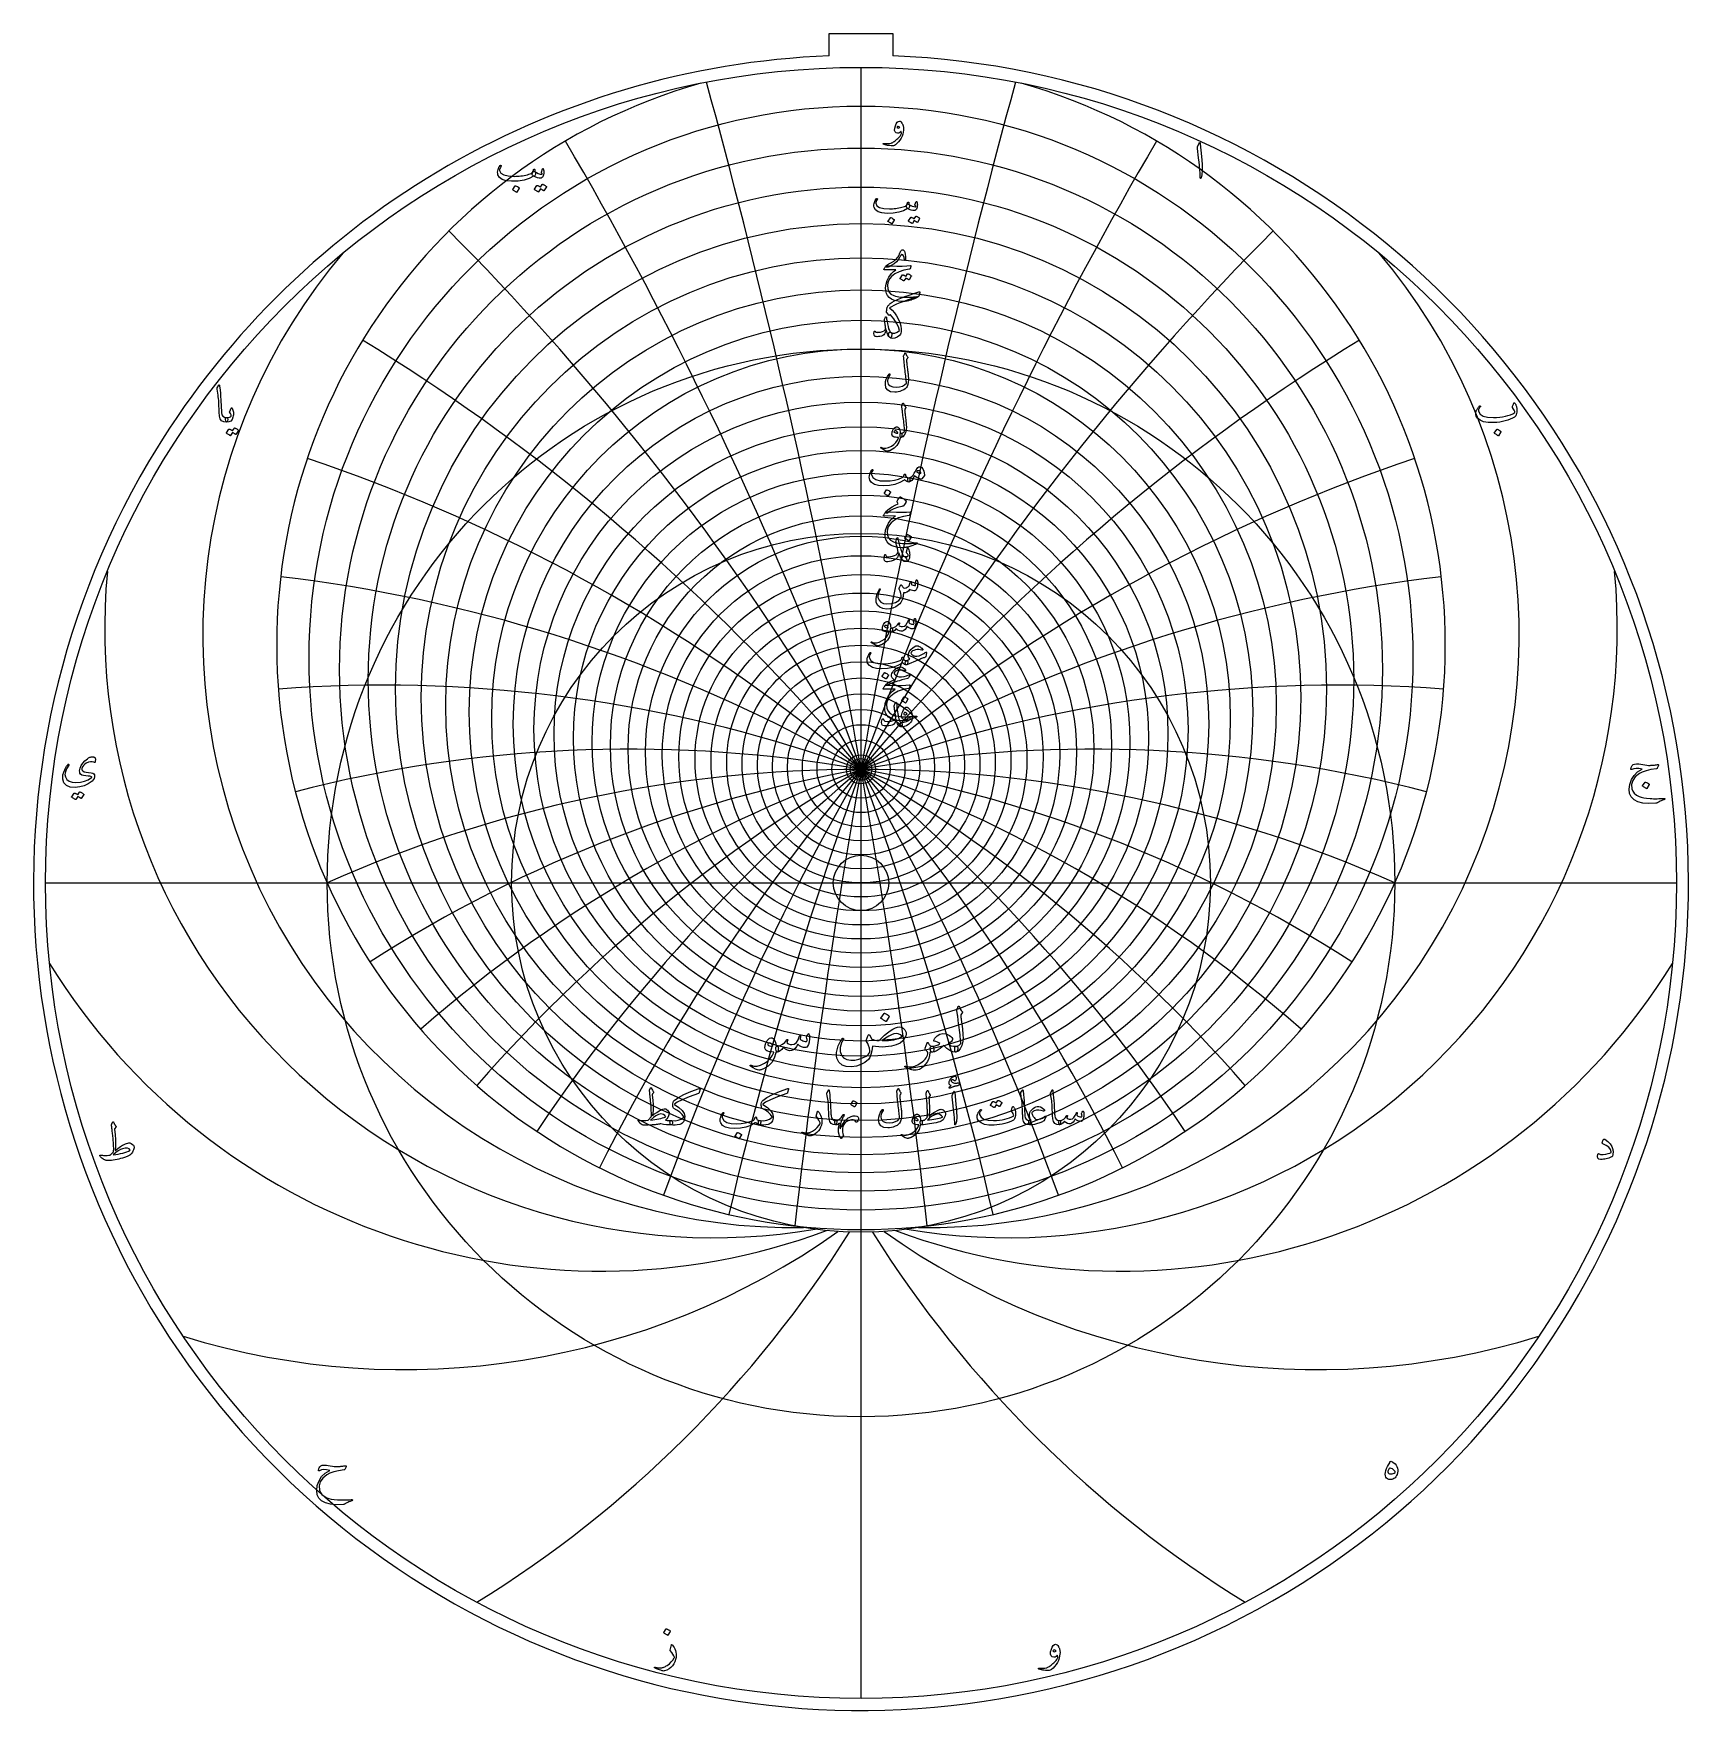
# Model space of a CAD drawing. Header units: millimetres. Extents: x -80 to 80, y -80 to 82.
import ezdxf

# ---------------------------------------------------------------- set-up
doc = ezdxf.new("R2010")
doc.units = ezdxf.units.MM
for name, color, linetype in [('CUT_INNER', 6, 'Continuous'), ('CUT_OUTER', 1, 'Continuous'), ('ENGRAVE', 7, 'Continuous'), ('ENGRAVE_FINE', 8, 'Continuous'), ('TEXT', 5, 'Continuous')]:
    doc.layers.add(name, color=color, linetype=linetype)

msp = doc.modelspace()

# ---------------------------------------------------------------- linework, layer by layer
at = {"layer": 'CUT_INNER'}
msp.add_circle((0, 0), 2.69, dxfattribs=at)
at = {"layer": 'CUT_OUTER'}
for points in [[(-3.08, 82.482), (3.08, 82.482), (3.08, 80.3107)], [(-3.08, 80.3107), (-3.08, 82.482)]]:
    msp.add_lwpolyline(points, dxfattribs=at)
for centre, radius, start, end in [((-0.0002, -0.0002), 80.3699, 149.413866, 87.803582), ((-0.0008, 0.0008), 80.3689, 92.195702, 149.41427)]:
    msp.add_arc(centre, radius, start, end, dxfattribs=at)
at = {"layer": 'ENGRAVE'}
for points in [[(0, -79.2), (0, 79.2)], [(-79.2, 0), (79.2, 0)], [(0, -79.2), (0, -33.9362)]]:
    msp.add_lwpolyline(points, dxfattribs=at)
for centre, radius in [((0, 0), 79.2), ((0, 17.9864), 42.7145), ((0, 0), 51.8435), ((0, 14.9176), 31.7625), ((0, 13.0112), 22.6198), ((0, 0), 33.9362), ((0, 11.8493), 14.5663), ((0, 11.2195), 7.1393), ((0, 11.0197), 1.056)]:
    msp.add_circle(centre, radius, dxfattribs=at)
for centre, radius, start, end in [((0, 23.0822), 56.7498, 105.921623, 74.078377), ((-6.4344, 24.0136), 57.4961, 139.754846, 270.861531), ((6.4344, 24.0136), 57.4961, 269.138469, 40.245154), ((-14.2744, 24.724), 59.1843, 174.656822, 279.54217), ((14.2744, 24.724), 59.1843, 260.45783, 5.343178), ((0, -116.4424), 127.462, 66, 114), ((0, -116.4424), 127.462, 66, 114), ((-25.249, 25.249), 62.9506, 211.691871, 290.355882), ((25.249, 25.249), 62.9506, 249.644118, 328.308129), ((-44.3595, 25.611), 72.8796, 252.866004, 305.308678), ((-96.3739, 25.8233), 112.4389, 301.68398, 327.905317), ((96.3739, 25.8233), 112.4389, 212.094683, 238.31602), ((44.3595, 25.611), 72.8796, 234.691322, 287.133996)]:
    msp.add_arc(centre, radius, start, end, dxfattribs=at)
at = {"layer": 'ENGRAVE_FINE'}
for centre, radius in [((0, 21.8315), 53.6012), ((0, 20.7123), 50.6441), ((0, 19.7075), 47.8562), ((0, 18.8029), 45.2185), ((0, 17.2479), 40.3301), ((0, 16.5787), 38.053), ((0, 15.9713), 35.8722), ((0, 15.4194), 33.7782), ((0, 14.4609), 29.8176), ((0, 14.0453), 27.9367), ((0, 13.6672), 26.1137), ((0, 13.3234), 24.3431), ((0, 12.7282), 20.9394), ((0, 12.4722), 19.2975), ((0, 12.2414), 17.6904), ((0, 12.0343), 16.1144), ((0, 11.6853), 13.0428), ((0, 11.5411), 11.5411), ((0, 11.4159), 10.0584), ((0, 11.3089), 8.5919), ((0, 11.147), 5.698), ((0, 11.091), 4.2657), ((0, 11.0513), 2.8401), ((0, 11.0276), 1.4189)]:
    msp.add_circle(centre, radius, dxfattribs=at)
for centre, radius, start, end in [((-722.8731, -116.4424), 734.0246, 6.5036194, 15.341957), ((-722.8731, -116.4424), 734.0246, 6.5036194, 15.341957), ((722.8731, -116.4424), 734.0246, 164.658043, 173.4963806), ((722.8731, -116.4424), 734.0246, 164.658043, 173.4963806), ((-350.1991, -116.4424), 372.6741, 13.064756, 30.381405), ((-350.1991, -116.4424), 372.6741, 13.064756, 30.381405), ((350.1991, -116.4424), 372.6741, 149.618595, 166.935244), ((350.1991, -116.4424), 372.6741, 149.618595, 166.935244), ((-220.7707, -116.4424), 254.9241, 19.742202, 44.842633), ((-220.7707, -116.4424), 254.9241, 19.742202, 44.842633), ((220.7707, -116.4424), 254.9241, 135.157367, 160.257798), ((220.7707, -116.4424), 254.9241, 135.157367, 160.257798), ((-151.9033, -116.4424), 198.2957, 26.597292, 58.53821), ((-151.9033, -116.4424), 198.2957, 26.597292, 58.53821), ((151.9033, -116.4424), 198.2957, 121.46179, 153.402708), ((151.9033, -116.4424), 198.2957, 121.46179, 153.402708), ((-106.9533, -116.4424), 166.3899, 33.695116, 71.360537), ((-106.9533, -116.4424), 166.3899, 33.695116, 71.360537), ((106.9533, -116.4424), 166.3899, 108.639463, 146.304884), ((106.9533, -116.4424), 166.3899, 108.639463, 146.304884), ((-73.5902, -116.4424), 147.1805, 41.105625, 83.276844), ((-73.5902, -116.4424), 147.1805, 41.105625, 83.276844), ((73.5902, -116.4424), 147.1805, 96.723156, 138.894375), ((73.5902, -116.4424), 147.1805, 96.723156, 138.894375), ((-46.3924, -116.4424), 135.6423, 48.904494, 94.311228), ((-46.3924, -116.4424), 135.6423, 48.904494, 94.311228), ((46.3924, -116.4424), 135.6423, 85.688772, 131.095506), ((46.3924, -116.4424), 135.6423, 85.688772, 131.095506), ((-22.475, -116.4424), 129.4283, 57.173494, 104.525), ((-22.475, -116.4424), 129.4283, 57.173494, 104.525), ((22.475, -116.4424), 129.4283, 75.475, 122.826506), ((22.475, -116.4424), 129.4283, 75.475, 122.826506)]:
    msp.add_arc(centre, radius, start, end, dxfattribs=at)
at = {"layer": 'TEXT'}
for points in [[(3.3396, 73.5235), (3.4251, 73.722), (3.5176, 73.8631), (3.6171, 73.9468), (3.7237, 73.9732), (3.7904, 73.9614), (3.8548, 73.9263), (3.9169, 73.8678), (3.9766, 73.7858), (4.0053, 73.7384), (4.0305, 73.6898), (4.0521, 73.64), (4.0703, 73.5891), (4.0858, 73.5367), (4.0996, 73.4825), (4.1116, 73.4266), (4.1218, 73.3689), (4.1315, 73.2404), (4.123, 73.0891), (4.0963, 72.9149), (4.0515, 72.7179), (3.9854, 72.5138), (3.8946, 72.3186), (3.7793, 72.1321), (3.6394, 71.9544), (3.4927, 71.7995), (3.3618, 71.6863), (3.2468, 71.6145), (3.1476, 71.5844), (3.0463, 71.5791), (2.9298, 71.582), (2.798, 71.5932), (2.6511, 71.6125), (2.5766, 71.6246), (2.5076, 71.6377), (2.4442, 71.6516), (2.3864, 71.6663), (2.3339, 71.6814), (2.2863, 71.6962), (2.2437, 71.7107), (2.2061, 71.7249), (2.1839, 71.7372), (2.1686, 71.7507), (2.1604, 71.7653), (2.1593, 71.7811), (2.1666, 71.7969), (2.1792, 71.8069), (2.197, 71.811), (2.2202, 71.8092), (2.4008, 71.7916), (2.5773, 71.7905), (2.7497, 71.8057), (2.9181, 71.8373), (2.97, 71.8534), (3.0275, 71.8783), (3.0906, 71.912), (3.1593, 71.9544), (3.2335, 72.0056), (3.3133, 72.0656), (3.3986, 72.1344), (3.4895, 72.212), (3.5785, 72.2922), (3.6581, 72.3689), (3.7284, 72.4421), (3.7893, 72.5118), (3.8405, 72.5782), (3.8818, 72.6418), (3.9131, 72.7024), (3.9345, 72.76), (3.9222, 72.8473), (3.9087, 72.9123), (3.8941, 72.955), (3.8782, 72.9755), (3.7831, 72.8634), (3.6757, 72.8034), (3.5559, 72.7955), (3.4239, 72.8397), (3.315, 72.9351), (3.2647, 73.0809), (3.2729, 73.277), (3.3396, 73.5235)], [(3.7658, 73.3502), (3.6967, 73.4339), (3.6253, 73.465), (3.5515, 73.4433), (3.4754, 73.3689), (3.5375, 73.3186), (3.6066, 73.2987), (3.6827, 73.3092), (3.7658, 73.3502)], [(32.8187, 71.7663), (32.8664, 71.8588), (32.9048, 71.8912), (32.9339, 71.8638), (32.9536, 71.7763), (33.0685, 70.5523), (33.1368, 69.801), (33.1521, 69.2008), (33.1144, 68.7518), (33.0235, 68.4539), (33.0069, 68.4295), (32.9923, 68.4164), (32.9795, 68.4146), (32.9685, 68.4239), (32.9598, 68.4386), (32.9536, 68.4576), (32.9498, 68.4811), (32.9486, 68.5089), (32.9486, 68.7253), (32.9386, 68.9548), (32.9186, 69.1974), (32.8886, 69.4531), (32.882, 69.5199), (32.8624, 69.7004), (32.8296, 69.9946), (32.7837, 70.4024), (32.6738, 71.3067), (32.6713, 71.3548), (32.6738, 71.3991), (32.6813, 71.4397), (32.6938, 71.4766)], [(-31.6945, 69.0784), (-31.6897, 69.0759), (-31.6852, 69.0734), (-31.6809, 69.0709), (-31.677, 69.0684), (-31.6731, 69.0656), (-31.6689, 69.0622), (-31.6644, 69.0581), (-31.6596, 69.0534), (-31.6193, 69.006), (-31.6033, 68.9385), (-31.6118, 68.8511), (-31.6446, 68.7437), (-31.6749, 68.6784), (-31.7058, 68.6375), (-31.7373, 68.621), (-31.7695, 68.6288), (-31.7857, 68.6366), (-31.7994, 68.64), (-31.8107, 68.6391), (-31.8194, 68.6338), (-32.2291, 68.4096), (-32.7187, 68.2516), (-33.2883, 68.1598), (-33.9378, 68.1341), (-34.463, 68.1791), (-34.8596, 68.299), (-35.1275, 68.4939), (-35.2668, 68.7637), (-35.2883, 68.8911), (-35.293, 69.0185), (-35.2808, 69.1459), (-35.2518, 69.2733), (-35.2121, 69.386), (-35.1631, 69.4893), (-35.1047, 69.5833), (-35.0369, 69.668), (-35.0241, 69.6786), (-35.0107, 69.6854), (-34.9967, 69.6886), (-34.982, 69.6879), (-34.9682, 69.682), (-34.957, 69.6742), (-34.9483, 69.6645), (-34.942, 69.653), (-34.9392, 69.6417), (-34.9408, 69.628), (-34.9467, 69.6118), (-34.957, 69.593), (-35.0294, 69.4868), (-35.0769, 69.3832), (-35.0994, 69.282), (-35.0969, 69.1833), (-34.9782, 68.936), (-34.7022, 68.7587), (-34.2688, 68.6512), (-33.678, 68.6138), (-33.5158, 68.6163), (-33.3539, 68.6238), (-33.1923, 68.6363), (-33.031, 68.6537), (-32.871, 68.6762), (-32.7131, 68.7037), (-32.5575, 68.7362), (-32.404, 68.7737), (-32.255, 68.8161), (-32.1329, 68.8586), (-32.0377, 68.9011), (-31.9693, 68.9435), (-31.9429, 68.966), (-31.9187, 68.9935), (-31.8967, 69.026), (-31.8769, 69.0634), (-31.8583, 69.1053), (-31.84, 69.1509), (-31.8221, 69.2002), (-31.8044, 69.2533), (-31.7976, 69.2695), (-31.787, 69.2833), (-31.7726, 69.2945), (-31.7545, 69.3032), (-31.7351, 69.3079), (-31.717, 69.307), (-31.7001, 69.3004), (-31.6845, 69.2883), (-31.672, 69.2714), (-31.6645, 69.2508), (-31.6621, 69.2264), (-31.6645, 69.1983)], [(-31.8444, 68.6787), (-31.8987, 68.7302), (-31.9268, 68.7949), (-31.9287, 68.8726), (-31.9044, 68.9635), (-31.8516, 69.045), (-31.8032, 69.0947), (-31.7592, 69.1125), (-31.7195, 69.0984), (-31.5322, 68.9744), (-31.3448, 68.8873), (-31.1574, 68.837), (-30.9701, 68.8236), (-30.9635, 68.8249), (-30.9588, 68.8286), (-30.956, 68.8349), (-30.9551, 68.8436), (-30.9598, 68.8601), (-30.9738, 68.8848), (-30.9973, 68.9176), (-31.03, 68.9585), (-31.0363, 68.971), (-31.04, 68.9835), (-31.0413, 68.996), (-31.04, 69.0085), (-30.9201, 69.3532), (-30.9145, 69.3663), (-30.9076, 69.3757), (-30.8995, 69.3813), (-30.8901, 69.3832), (-30.8808, 69.3816), (-30.8727, 69.3769), (-30.8658, 69.3691), (-30.8602, 69.3582), (-30.8227, 69.2461), (-30.8002, 69.1346), (-30.7927, 69.0238), (-30.8002, 68.9135), (-30.8246, 68.7765), (-30.8577, 68.665), (-30.8995, 68.5791), (-30.9501, 68.5188), (-30.9885, 68.4857), (-31.0238, 68.4614), (-31.056, 68.4458), (-31.085, 68.4389), (-31.2524, 68.4352), (-31.4347, 68.4739), (-31.6321, 68.5551), (-31.8444, 68.6787)], [(-33.5881, 67.6895), (-33.5818, 67.6957), (-33.5731, 67.6995), (-33.5618, 67.7007), (-33.5481, 67.6995), (-33.451, 67.6601), (-33.3595, 67.6121), (-33.2736, 67.5552), (-33.1934, 67.4896), (-33.1856, 67.4797), (-33.1821, 67.4697), (-33.1831, 67.4597), (-33.1884, 67.4497), (-33.4232, 67.07), (-33.4319, 67.0609), (-33.4432, 67.0587), (-33.4569, 67.0634), (-33.4731, 67.075), (-33.4872, 67.085), (-33.5094, 67.0999), (-33.5397, 67.1199), (-33.5781, 67.1449), (-33.6252, 67.1749), (-33.6817, 67.2099), (-33.7476, 67.2498), (-33.8229, 67.2948), (-33.8329, 67.3023), (-33.8379, 67.3098), (-33.8379, 67.3173), (-33.8329, 67.3248)], [(-30.9551, 67.8294), (-30.9489, 67.8356), (-30.9401, 67.8394), (-30.9289, 67.8406), (-30.9151, 67.8394), (-30.8659, 67.821), (-30.8183, 67.8007), (-30.7723, 67.7785), (-30.7278, 67.7544), (-30.6845, 67.7282), (-30.6422, 67.6995), (-30.6008, 67.6683), (-30.5604, 67.6345), (-30.5526, 67.6242), (-30.5492, 67.6133), (-30.5501, 67.6017), (-30.5554, 67.5896), (-30.7952, 67.2099), (-30.8018, 67.2049), (-30.8115, 67.2049), (-30.8243, 67.2099), (-30.8402, 67.2199), (-30.8511, 67.2291), (-30.8689, 67.2417), (-30.8936, 67.2578), (-30.9251, 67.2773), (-30.9638, 67.3006), (-31.0101, 67.3279), (-31.0638, 67.3593), (-31.125, 67.3947), (-31.3148, 67.0999), (-31.3236, 67.0909), (-31.3348, 67.0887), (-31.3485, 67.0934), (-31.3648, 67.1049), (-31.3788, 67.1149), (-31.401, 67.1299), (-31.4313, 67.1499), (-31.4697, 67.1749), (-31.5169, 67.2049), (-31.5734, 67.2398), (-31.6393, 67.2798), (-31.7145, 67.3248), (-31.7223, 67.3323), (-31.7258, 67.3398), (-31.7248, 67.3473), (-31.7195, 67.3548), (-31.4747, 67.7195), (-31.4685, 67.7257), (-31.4597, 67.7295), (-31.4485, 67.7307), (-31.4347, 67.7295), (-31.3929, 67.7159), (-31.3523, 67.7001), (-31.3129, 67.6822), (-31.2749, 67.662), (-31.238, 67.64), (-31.2024, 67.6164), (-31.1681, 67.5913), (-31.135, 67.5646)], [(4.63, 65.898), (4.6345, 65.8957), (4.6388, 65.8934), (4.6427, 65.891), (4.6464, 65.8887), (4.6501, 65.886), (4.654, 65.8828), (4.6583, 65.879), (4.6628, 65.8746), (4.7006, 65.8301), (4.7155, 65.7669), (4.7076, 65.6849), (4.6768, 65.5842), (4.6484, 65.523), (4.6195, 65.4847), (4.5899, 65.4692), (4.5597, 65.4765), (4.5445, 65.4838), (4.5316, 65.487), (4.5211, 65.4862), (4.5129, 65.4812), (4.1288, 65.271), (3.6698, 65.1229), (3.1359, 65.0368), (2.5269, 65.0128), (2.0346, 65.0549), (1.6628, 65.1674), (1.4116, 65.35), (1.281, 65.603), (1.2608, 65.7224), (1.2564, 65.8418), (1.2679, 65.9613), (1.2951, 66.0807), (1.3323, 66.1864), (1.3782, 66.2833), (1.433, 66.3714), (1.4965, 66.4507), (1.5085, 66.4607), (1.5211, 66.4671), (1.5343, 66.4701), (1.548, 66.4695), (1.5609, 66.4639), (1.5714, 66.4566), (1.5796, 66.4475), (1.5855, 66.4367), (1.5881, 66.4261), (1.5867, 66.4133), (1.5811, 66.398), (1.5714, 66.3805), (1.5035, 66.2809), (1.459, 66.1838), (1.4379, 66.0889), (1.4403, 65.9964), (1.5515, 65.7645), (1.8103, 65.5983), (2.2166, 65.4976), (2.7705, 65.4624), (2.9226, 65.4648), (3.0744, 65.4718), (3.2259, 65.4835), (3.3771, 65.4999), (3.5271, 65.521), (3.6751, 65.5467), (3.821, 65.5772), (3.9649, 65.6123), (4.1045, 65.6521), (4.219, 65.6919), (4.3083, 65.7318), (4.3724, 65.7716), (4.3971, 65.7927), (4.4198, 65.8184), (4.4405, 65.8489), (4.459, 65.884), (4.4765, 65.9232), (4.4936, 65.966), (4.5104, 66.0122), (4.527, 66.062), (4.5334, 66.0772), (4.5434, 66.0901), (4.5568, 66.1006), (4.5738, 66.1088), (4.592, 66.1132), (4.6089, 66.1123), (4.6247, 66.1062), (4.6394, 66.0948), (4.6511, 66.079), (4.6581, 66.0596), (4.6605, 66.0368), (4.6581, 66.0105)], [(4.4895, 65.5233), (4.4386, 65.5716), (4.4122, 65.6322), (4.4104, 65.7051), (4.4333, 65.7903), (4.4828, 65.8667), (4.5281, 65.9133), (4.5694, 65.9299), (4.6066, 65.9168), (4.7822, 65.8006), (4.9579, 65.7189), (5.1335, 65.6717), (5.3092, 65.6592), (5.3153, 65.6603), (5.3197, 65.6638), (5.3223, 65.6697), (5.3232, 65.6779), (5.3188, 65.6934), (5.3057, 65.7165), (5.2837, 65.7473), (5.253, 65.7856), (5.2471, 65.7973), (5.2436, 65.809), (5.2424, 65.8208), (5.2436, 65.8325), (5.356, 66.1557), (5.3613, 66.1679), (5.3677, 66.1767), (5.3753, 66.182), (5.3841, 66.1838), (5.3929, 66.1823), (5.4005, 66.1779), (5.4069, 66.1706), (5.4122, 66.1603), (5.4473, 66.0552), (5.4684, 65.9507), (5.4754, 65.8468), (5.4684, 65.7435), (5.4456, 65.615), (5.4146, 65.5104), (5.3753, 65.4299), (5.3279, 65.3734), (5.2919, 65.3424), (5.2588, 65.3196), (5.2287, 65.3049), (5.2014, 65.2985), (5.0445, 65.295), (4.8736, 65.3313), (4.6886, 65.4074), (4.4895, 65.5233)], [(2.8548, 64.5959), (2.8607, 64.6018), (2.8689, 64.6053), (2.8794, 64.6065), (2.8923, 64.6053), (2.9833, 64.5684), (3.0691, 64.5233), (3.1496, 64.47), (3.2248, 64.4086), (3.2322, 64.3992), (3.2354, 64.3898), (3.2345, 64.3805), (3.2295, 64.3711), (3.0094, 64.0151), (3.0012, 64.0066), (2.9907, 64.0046), (2.9778, 64.009), (2.9625, 64.0198), (2.9494, 64.0292), (2.9286, 64.0432), (2.9002, 64.062), (2.8642, 64.0854), (2.82, 64.1135), (2.767, 64.1463), (2.7052, 64.1837), (2.6347, 64.2259), (2.6253, 64.2329), (2.6206, 64.2399), (2.6206, 64.247), (2.6253, 64.254)], [(5.3232, 64.7271), (5.3291, 64.7329), (5.3373, 64.7364), (5.3478, 64.7376), (5.3607, 64.7364), (5.4068, 64.7192), (5.4514, 64.7001), (5.4946, 64.6794), (5.5363, 64.6568), (5.5769, 64.6322), (5.6165, 64.6053), (5.6553, 64.576), (5.6932, 64.5444), (5.7006, 64.5347), (5.7038, 64.5245), (5.7029, 64.5137), (5.6979, 64.5022), (5.4731, 64.1463), (5.467, 64.1416), (5.4579, 64.1416), (5.4459, 64.1463), (5.4309, 64.1556), (5.4207, 64.1643), (5.404, 64.1761), (5.3809, 64.1912), (5.3513, 64.2095), (5.315, 64.2313), (5.2717, 64.2569), (5.2213, 64.2863), (5.164, 64.3196), (4.986, 64.0432), (4.9778, 64.0347), (4.9672, 64.0327), (4.9544, 64.0371), (4.9391, 64.0479), (4.926, 64.0573), (4.9052, 64.0713), (4.8768, 64.0901), (4.8408, 64.1135), (4.7966, 64.1416), (4.7436, 64.1744), (4.6818, 64.2118), (4.6113, 64.254), (4.604, 64.261), (4.6007, 64.2681), (4.6016, 64.2751), (4.6066, 64.2821), (4.8361, 64.624), (4.842, 64.6299), (4.8501, 64.6334), (4.8607, 64.6346), (4.8736, 64.6334), (4.9128, 64.6207), (4.9509, 64.6059), (4.9877, 64.589), (5.0235, 64.5702), (5.058, 64.5495), (5.0914, 64.5274), (5.1236, 64.5039), (5.1546, 64.4788)], [(2.3817, 59.8481), (2.4096, 59.8808), (2.4415, 59.9131), (2.4775, 59.9452), (2.5176, 59.9769), (2.5618, 60.0087), (2.6101, 60.0408), (2.6625, 60.0731), (2.719, 60.1057), (2.9696, 60.2539), (3.1733, 60.3844), (3.3302, 60.4974), (3.4403, 60.5929), (3.5255, 60.6868), (3.5984, 60.7861), (3.659, 60.8906), (3.7073, 61.0004), (3.7282, 61.0553), (3.7489, 61.1075), (3.7692, 61.1571), (3.7893, 61.2041), (3.8087, 61.2479), (3.8273, 61.2878), (3.845, 61.324), (3.8619, 61.3563), (3.899, 61.4117), (3.9403, 61.4512), (3.9857, 61.4749), (4.0352, 61.4828), (4.0835, 61.4749), (4.13, 61.4512), (4.1748, 61.4117), (4.2178, 61.3563), (4.2714, 61.2299), (4.3056, 61.0472), (4.3206, 60.8083), (4.3162, 60.5132), (4.3133, 60.4866), (4.3045, 60.4676), (4.2898, 60.4562), (4.2693, 60.4524), (4.2483, 60.4565), (4.2319, 60.4687), (4.2202, 60.4892), (4.2131, 60.5179), (4.1771, 60.7433), (4.1253, 60.9043), (4.0577, 61.001), (3.9743, 61.0332), (3.9529, 61.0293), (3.9309, 61.0179), (3.9084, 60.9989), (3.8853, 60.9723), (3.875, 60.9563), (3.863, 60.9365), (3.8493, 60.913), (3.8337, 60.8856), (3.8165, 60.8544), (3.7974, 60.8195), (3.7767, 60.7807), (3.7541, 60.7381), (3.62, 60.5185), (3.438, 60.3142), (3.2079, 60.1251), (2.9298, 59.9512), (2.9268, 59.9494), (2.9181, 59.9442), (2.9034, 59.9354), (2.8829, 59.9231), (2.8566, 59.9073), (2.8244, 59.8879), (2.7863, 59.8651), (2.7424, 59.8388), (2.6496, 59.7972), (2.5586, 59.7849), (2.4693, 59.8019), (2.3817, 59.8481)], [(2.8876, 59.9278), (3.4886, 59.9067), (4.0082, 59.9043), (4.4465, 59.9207), (4.8033, 59.9559), (4.8143, 59.9572), (4.8238, 59.9564), (4.8319, 59.9537), (4.8384, 59.9488), (4.8433, 59.9423), (4.846, 59.9342), (4.8468, 59.9247), (4.8455, 59.9137), (4.8362, 59.871), (4.8273, 59.8317), (4.8187, 59.796), (4.8103, 59.7638), (4.8023, 59.7351), (4.7945, 59.71), (4.7871, 59.6883), (4.7799, 59.6701), (4.7647, 59.6412), (4.7471, 59.6198), (4.7272, 59.606), (4.7049, 59.5999), (4.164, 59.5018), (3.6932, 59.3481), (3.2928, 59.1388), (2.9625, 58.8739), (2.7957, 58.6833), (2.6745, 58.4816), (2.599, 58.2688), (2.5691, 58.0448), (2.5978, 57.6933), (2.712, 57.4067), (2.9116, 57.1851), (3.1967, 57.0284), (3.3446, 56.981), (3.507, 56.9418), (3.6842, 56.9108), (3.8759, 56.8879), (4.082, 56.873), (4.3021, 56.8657), (4.5363, 56.866), (4.7846, 56.8739), (4.8728, 56.8789), (4.9596, 56.8844), (5.045, 56.8906), (5.1288, 56.8973), (5.2107, 56.9046), (5.2898, 56.9125), (5.3664, 56.921), (5.4403, 56.9301), (5.4629, 56.9313), (5.479, 56.9254), (5.4886, 56.9125), (5.4918, 56.8926), (5.4901, 56.8695), (5.4848, 56.8516), (5.476, 56.839), (5.4637, 56.8317), (5.3314, 56.7758), (5.2061, 56.7252), (5.0879, 56.6798), (4.9766, 56.6397), (4.8727, 56.6046), (4.7764, 56.5741), (4.6877, 56.5483), (4.6066, 56.5273), (4.5303, 56.5118), (4.4561, 56.498), (4.384, 56.486), (4.3138, 56.4757), (4.2455, 56.4678), (4.1786, 56.4629), (4.1132, 56.4608), (4.0492, 56.4617), (3.6124, 56.4957), (3.2483, 56.5694), (2.9567, 56.683), (2.7377, 56.8364), (2.577, 57.0282), (2.4649, 57.2521), (2.4014, 57.5082), (2.3864, 57.7966), (2.4324, 58.1543), (2.5422, 58.5015), (2.7158, 58.8382), (2.9532, 59.1643), (3.046, 59.2629), (3.1511, 59.3575), (3.2685, 59.448), (3.3981, 59.5343), (2.2647, 59.5437), (2.2374, 59.5554), (2.226, 59.5765), (2.2304, 59.6069), (2.2506, 59.6467), (2.2887, 59.7047), (2.3232, 59.7568), (2.3542, 59.8031), (2.3817, 59.8435), (2.4058, 59.8777), (2.4262, 59.9055), (2.4432, 59.9269), (2.4567, 59.9418), (2.4871, 59.9444), (2.5691, 59.943), (2.7026, 59.9374), (2.8876, 59.9278)], [(4.5129, 59.1456), (4.5188, 59.1514), (4.527, 59.1549), (4.5375, 59.1561), (4.5504, 59.1549), (4.5965, 59.1377), (4.6411, 59.1186), (4.6843, 59.0978), (4.726, 59.0753), (4.7666, 59.0507), (4.8062, 59.0238), (4.845, 58.9945), (4.8829, 58.9629), (4.8903, 58.9532), (4.8935, 58.943), (4.8926, 58.9321), (4.8876, 58.9207), (4.6628, 58.5648), (4.6566, 58.5601), (4.6476, 58.5601), (4.6356, 58.5648), (4.6206, 58.5741), (4.6104, 58.5828), (4.5937, 58.5946), (4.5706, 58.6097), (4.541, 58.628), (4.5047, 58.6498), (4.4614, 58.6754), (4.411, 58.7048), (4.3537, 58.7381), (4.1757, 58.4617), (4.1675, 58.4532), (4.1569, 58.4512), (4.1441, 58.4556), (4.1288, 58.4664), (4.1157, 58.4758), (4.0949, 58.4898), (4.0665, 58.5085), (4.0305, 58.532), (3.9863, 58.5601), (3.9333, 58.5929), (3.8715, 58.6303), (3.801, 58.6725), (3.7936, 58.6795), (3.7904, 58.6865), (3.7913, 58.6936), (3.7963, 58.7006), (4.0258, 59.0425), (4.0316, 59.0484), (4.0398, 59.0519), (4.0504, 59.053), (4.0633, 59.0519), (4.1025, 59.0391), (4.1405, 59.0244), (4.1774, 59.0075), (4.2131, 58.9886), (4.2477, 58.968), (4.2811, 58.9459), (4.3133, 58.9223), (4.3443, 58.8973)], [(5.6324, 57.3923), (5.6798, 57.4008), (5.7096, 57.3888), (5.7219, 57.3563), (5.7167, 57.3033), (5.6651, 57.0972), (5.6493, 57.0445), (5.63, 57.0035), (5.6072, 56.9743), (5.5808, 56.9567), (5.0533, 56.7838), (4.5761, 56.6212), (4.1493, 56.4689), (3.7729, 56.3267), (3.4473, 56.1943), (3.1733, 56.0709), (2.9508, 55.9566), (2.7799, 55.8513), (3.0199, 55.6171), (3.2389, 55.3595), (3.4368, 55.0785), (3.6136, 54.774), (3.7752, 54.4192), (3.8759, 54.0902), (3.9157, 53.7869), (3.8946, 53.5094), (3.863, 53.3847), (3.8244, 53.2822), (3.7787, 53.202), (3.726, 53.144), (3.507, 52.9942), (3.2951, 52.9052), (3.0902, 52.8771), (2.8923, 52.9098), (2.8074, 52.9538), (2.7447, 53.0246), (2.7043, 53.1224), (2.6862, 53.2471), (2.6871, 53.3466), (2.7038, 53.4204), (2.7363, 53.4684), (2.7846, 53.4906), (2.8089, 53.4895), (2.8396, 53.4813), (2.8768, 53.4661), (2.9204, 53.4438), (3.1001, 53.3823), (3.2974, 53.3946), (3.5123, 53.4807), (3.7448, 53.6405), (3.6423, 53.9945), (3.4614, 54.3677), (3.202, 54.7603), (2.8642, 55.1722), (2.8545, 55.1789), (2.8443, 55.1803), (2.8334, 55.1765), (2.822, 55.1675), (2.7705, 55.1253), (2.7585, 55.1168), (2.7459, 55.1148), (2.7327, 55.1192), (2.719, 55.13), (2.4942, 55.3829), (2.4889, 55.4022), (2.4871, 55.4462), (2.4889, 55.5147), (2.4942, 55.6078), (2.5029, 55.7067), (2.5152, 55.7881), (2.531, 55.8519), (2.5504, 55.8982), (2.5836, 55.957), (2.6177, 56.0117), (2.6527, 56.0624), (2.6885, 56.1089), (2.7253, 56.1517), (2.7629, 56.1909), (2.8014, 56.2266), (2.8408, 56.2588), (3.0319, 56.3831), (3.2682, 56.5123), (3.5495, 56.6465), (3.8759, 56.7857), (4.2474, 56.9299), (4.664, 57.0791), (5.1256, 57.2332), (5.6324, 57.3923)], [(2.7892, 52.966), (2.6982, 53.0609), (2.6171, 53.2096), (2.546, 53.4122), (2.4848, 53.6686), (2.4763, 53.6967), (2.4649, 53.7014), (2.4505, 53.6827), (2.4333, 53.6405), (2.4188, 53.6009), (2.4034, 53.5615), (2.3872, 53.5224), (2.37, 53.4836), (2.3523, 53.4451), (2.3343, 53.4069), (2.316, 53.369), (2.2974, 53.3314), (2.2196, 53.2283), (2.1171, 53.1487), (1.9901, 53.0925), (1.8384, 53.0597), (1.6909, 53.0445), (1.5668, 53.041), (1.4661, 53.0492), (1.3888, 53.0691), (1.3197, 53.1177), (1.2764, 53.2073), (1.2588, 53.3378), (1.267, 53.5094), (1.2734, 53.5384), (1.2834, 53.5597), (1.2968, 53.5735), (1.3138, 53.5796), (1.3331, 53.5799), (1.349, 53.5761), (1.3613, 53.5682), (1.37, 53.5562), (1.3967, 53.519), (1.4344, 53.4918), (1.4833, 53.4745), (1.5433, 53.4672), (1.5774, 53.4655), (1.6142, 53.4649), (1.6536, 53.4655), (1.6956, 53.4672), (1.7399, 53.4702), (1.7863, 53.4742), (1.8348, 53.4795), (1.8853, 53.486), (2.0949, 53.531), (2.2506, 53.6007), (2.3525, 53.695), (2.4005, 53.8138), (2.398, 53.8393), (2.3952, 53.8689), (2.3921, 53.9025), (2.3888, 53.9403), (2.3845, 53.9824), (2.3788, 54.0293), (2.3716, 54.0808), (2.363, 54.137), (2.3539, 54.1942), (2.3454, 54.2488), (2.3375, 54.3008), (2.3302, 54.3501), (2.3229, 54.3968), (2.315, 54.4409), (2.3065, 54.4823), (2.2974, 54.5211), (2.2843, 54.5957), (2.2775, 54.6558), (2.2772, 54.7011), (2.2834, 54.7319), (2.3817, 54.9473), (2.3897, 54.9576), (2.3993, 54.9649), (2.4107, 54.9693), (2.4239, 54.9707), (2.4368, 54.9684), (2.4473, 54.9614), (2.4555, 54.9497), (2.4614, 54.9333), (2.4912, 54.75), (2.5293, 54.5375), (2.5755, 54.2957), (2.63, 54.0246), (2.685, 53.8109), (2.7518, 53.6429), (2.8302, 53.5205), (2.9204, 53.4438), (2.9532, 53.4169), (2.9766, 53.3782), (2.9907, 53.3279), (2.9953, 53.2658), (2.9904, 53.1833), (2.9754, 53.1089), (2.9505, 53.0427), (2.9157, 52.9848), (2.8902, 52.9573), (2.8607, 52.945), (2.827, 52.9479), (2.7892, 52.966)], [(4.2412, 51.4233), (4.2494, 51.4376), (4.26, 51.4479), (4.2729, 51.454), (4.2881, 51.4561), (4.3033, 51.4534), (4.3162, 51.4455), (4.3267, 51.4324), (4.3349, 51.4139), (4.3785, 51.3065), (4.4251, 51.2137), (4.4746, 51.1355), (4.527, 51.072), (4.5425, 51.0492), (4.5469, 51.0228), (4.5401, 50.9929), (4.5223, 50.9596), (4.5109, 50.9435), (4.5, 50.928), (4.4898, 50.913), (4.4801, 50.8987), (4.471, 50.8852), (4.4626, 50.8729), (4.4547, 50.8618), (4.4473, 50.8518), (4.435, 50.8337), (4.4263, 50.812), (4.421, 50.7869), (4.4192, 50.7582), (4.4248, 50.6772), (4.4321, 50.589), (4.4412, 50.4934), (4.452, 50.3905), (4.4643, 50.2803), (4.4778, 50.1627), (4.4924, 50.0379), (4.5082, 49.9057), (4.5259, 49.7738), (4.5416, 49.6498), (4.5552, 49.5338), (4.5668, 49.4256), (4.5766, 49.3251), (4.5849, 49.2318), (4.5918, 49.1459), (4.5972, 49.0673), (4.6034, 48.8346), (4.5843, 48.6141), (4.5401, 48.406), (4.4708, 48.2101), (4.4031, 48.0951), (4.2986, 47.9888), (4.1572, 47.8913), (3.9789, 47.8026), (3.7857, 47.7292), (3.6042, 47.6774), (3.4344, 47.6472), (3.2764, 47.6387), (2.8806, 47.6932), (2.5972, 47.8425), (2.4262, 48.0866), (2.3677, 48.4256), (2.3882, 48.6782), (2.4543, 48.9256), (2.5662, 49.1677), (2.7237, 49.4045), (2.7357, 49.4183), (2.7483, 49.4268), (2.7614, 49.43), (2.7752, 49.428), (2.7898, 49.4224), (2.801, 49.4151), (2.8086, 49.406), (2.8127, 49.3952), (2.8156, 49.3791), (2.815, 49.3635), (2.8109, 49.3486), (2.8033, 49.3343), (2.6959, 49.125), (2.6218, 48.9467), (2.5811, 48.7994), (2.5738, 48.6832), (2.6519, 48.4329), (2.8209, 48.2582), (3.0805, 48.1589), (3.4309, 48.1352), (3.7468, 48.1695), (4.0152, 48.2488), (4.2363, 48.3732), (4.4099, 48.5427), (4.4062, 48.6245), (4.3999, 48.7201), (4.391, 48.8294), (4.3794, 48.9525), (4.3649, 49.0897), (4.3472, 49.2412), (4.3263, 49.407), (4.3021, 49.5872), (4.2793, 49.7731), (4.2576, 49.9561), (4.2371, 50.1361), (4.2178, 50.3132), (4.2, 50.4874), (4.1839, 50.6586), (4.1695, 50.827), (4.1569, 50.9924), (4.1382, 51.1516), (4.1391, 51.1698), (4.1417, 51.1867), (4.1461, 51.2026), (4.1523, 51.2172)], [(-62.3705, 48.3265), (-62.3608, 48.3415), (-62.3517, 48.3515), (-62.3433, 48.3565), (-62.3355, 48.3565), (-62.3236, 48.3499), (-62.313, 48.3302), (-62.3037, 48.2975), (-62.2955, 48.2516), (-62.2543, 47.8784), (-62.2206, 47.5334), (-62.1944, 47.2164), (-62.1756, 46.9276), (-62.1636, 46.6806), (-62.1525, 46.4592), (-62.1424, 46.2634), (-62.1332, 46.0932), (-62.1252, 45.9486), (-62.1188, 45.8297), (-62.114, 45.7363), (-62.1107, 45.6686), (-62.0663, 45.4656), (-61.9683, 45.3163), (-61.8165, 45.2208), (-61.6111, 45.1789), (-61.5539, 45.1639), (-61.5174, 45.129), (-61.5015, 45.074), (-61.5061, 44.9991), (-61.5296, 44.881), (-61.5549, 44.7967), (-61.582, 44.7461), (-61.6111, 44.7293), (-61.9002, 44.7674), (-62.1132, 44.8817), (-62.2499, 45.0721), (-62.3105, 45.3388), (-62.32, 45.4664), (-62.3286, 45.5942), (-62.3363, 45.7224), (-62.343, 45.8509), (-62.3491, 45.9797), (-62.3549, 46.1088), (-62.3603, 46.2383), (-62.3655, 46.368), (-62.3748, 46.6155), (-62.388, 46.8383), (-62.4048, 47.0364), (-62.4254, 47.2099), (-62.4498, 47.3764), (-62.4779, 47.554), (-62.5097, 47.7424), (-62.5453, 47.9418), (-62.55, 47.9777), (-62.5491, 48.0105), (-62.5425, 48.0402), (-62.5304, 48.0667)], [(-61.3113, 45.7835), (-61.1714, 46.0932), (-61.1508, 46.1273), (-61.1289, 46.1394), (-61.1058, 46.1298), (-61.0815, 46.0982), (-61.0365, 46.0038), (-61.0015, 45.9052), (-60.9766, 45.8027), (-60.9616, 45.696), (-60.9569, 45.5847), (-60.9628, 45.4681), (-60.9794, 45.3461), (-61.0065, 45.2189), (-61.0893, 45.0047), (-61.2176, 44.8517), (-61.3915, 44.7599), (-61.6111, 44.7293), (-61.6364, 44.7452), (-61.6623, 44.793), (-61.6888, 44.8726), (-61.716, 44.9841), (-61.7238, 45.0437), (-61.7222, 45.0927), (-61.7113, 45.1312), (-61.691, 45.1589), (-61.6748, 45.1696), (-61.656, 45.1764), (-61.6348, 45.1796), (-61.6111, 45.1789), (-61.4727, 45.1833), (-61.3525, 45.2114), (-61.2504, 45.2632), (-61.1664, 45.3388), (-61.1627, 45.3447), (-61.1614, 45.3525), (-61.1627, 45.3622), (-61.1664, 45.3738), (-61.1861, 45.4444), (-61.2151, 45.5162), (-61.2535, 45.5892), (-61.3013, 45.6636), (-61.3169, 45.6917), (-61.3238, 45.721), (-61.3219, 45.7516), (-61.3113, 45.7835)], [(3.9579, 46.3318), (3.9895, 46.4082), (4.0141, 46.4688), (4.0316, 46.5136), (4.0422, 46.5426), (4.0504, 46.561), (4.0609, 46.5742), (4.0738, 46.5821), (4.089, 46.5847), (4.1063, 46.5818), (4.1206, 46.573), (4.1321, 46.5584), (4.1405, 46.5379), (4.1795, 46.4375), (4.226, 46.347), (4.2802, 46.2665), (4.3419, 46.1959), (4.3592, 46.1734), (4.3642, 46.1479), (4.3569, 46.1195), (4.3373, 46.0882), (4.2342, 45.943), (4.2412, 45.878), (4.2483, 45.8142), (4.2553, 45.7516), (4.2623, 45.6901), (4.2693, 45.6298), (4.2764, 45.5706), (4.2834, 45.5127), (4.2904, 45.4559), (4.3551, 44.9301), (4.3946, 44.5191), (4.409, 44.2229), (4.3982, 44.0414), (4.3097, 43.712), (4.1944, 43.4688), (4.0521, 43.3116), (3.8829, 43.2404), (3.8782, 43.2404), (3.8736, 43.2404), (3.8689, 43.2404), (3.8642, 43.2404), (3.8364, 43.2668), (3.8185, 43.3271), (3.8106, 43.4213), (3.8127, 43.5496), (3.8171, 43.597), (3.8302, 43.6315), (3.8522, 43.6532), (3.8829, 43.662), (4.0018, 43.6857), (4.1007, 43.7287), (4.1798, 43.7911), (4.2389, 43.8727), (4.235, 43.9708), (4.2278, 44.0823), (4.2174, 44.2073), (4.2038, 44.3458), (4.1872, 44.4972), (4.1681, 44.6608), (4.1463, 44.8367), (4.1218, 45.025), (4.0993, 45.21), (4.0785, 45.3763), (4.0595, 45.5238), (4.0422, 45.6526), (4.0273, 45.7627), (4.0152, 45.854), (4.0062, 45.9266), (4, 45.9805), (3.9532, 46.2475), (3.9517, 46.2738), (3.952, 46.2966), (3.9541, 46.316), (3.9579, 46.3318)], [(63.4971, 46.5878), (63.5307, 46.5457), (63.5614, 46.4992), (63.5894, 46.4483), (63.6145, 46.393), (63.6368, 46.3337), (63.6564, 46.2706), (63.6731, 46.2038), (63.687, 46.1332), (63.7051, 45.9914), (63.7094, 45.8509), (63.7001, 45.7116), (63.677, 45.5736), (63.642, 45.4506), (63.597, 45.3513), (63.5421, 45.2757), (63.4771, 45.2239), (63.271, 45.1149), (63.0524, 45.0178), (62.8214, 44.9326), (62.5778, 44.8592), (62.3218, 44.7983), (62.0532, 44.7505), (61.7722, 44.7159), (61.4787, 44.6943), (60.9285, 44.6999), (60.4769, 44.7767), (60.1241, 44.9248), (59.8699, 45.144), (59.7656, 45.3154), (59.7175, 45.4999), (59.7257, 45.6976), (59.79, 45.9084), (59.8117, 45.9538), (59.8368, 46.0002), (59.8654, 46.0475), (59.8974, 46.0957), (59.9328, 46.1449), (59.9717, 46.195), (60.014, 46.2461), (60.0598, 46.2981), (60.0751, 46.3127), (60.091, 46.3218), (60.1075, 46.3252), (60.1247, 46.323), (60.1363, 46.3187), (60.146, 46.3106), (60.1538, 46.2987), (60.1597, 46.2831), (60.1625, 46.2684), (60.1609, 46.2543), (60.155, 46.2409), (60.1447, 46.2281), (60.1019, 46.1772), (60.0635, 46.1245), (60.0295, 46.0698), (59.9998, 46.0133), (59.9795, 45.9593), (59.9686, 45.9071), (59.967, 45.8568), (59.9748, 45.8084), (60.131, 45.5259), (60.4245, 45.3276), (60.8554, 45.2136), (61.4237, 45.1839), (61.7361, 45.196), (62.0339, 45.222), (62.3169, 45.2621), (62.5853, 45.3163), (62.8393, 45.3846), (63.0793, 45.4668), (63.3052, 45.5632), (63.5171, 45.6735), (63.4965, 45.7766), (63.4496, 45.8909), (63.3766, 46.0164), (63.2773, 46.1532), (63.2742, 46.1663), (63.2748, 46.1906), (63.2791, 46.2262), (63.2873, 46.2731), (63.2895, 46.2778), (63.291, 46.2818), (63.292, 46.2853), (63.2923, 46.2881), (63.3085, 46.3518), (63.3322, 46.423), (63.3635, 46.5017), (63.4022, 46.5878), (63.4194, 46.6141), (63.4409, 46.6228), (63.4668, 46.6141), (63.4971, 46.5878)], [(-60.8666, 44.1647), (-60.8604, 44.171), (-60.8517, 44.1747), (-60.8404, 44.176), (-60.8267, 44.1747), (-60.7775, 44.1563), (-60.7299, 44.136), (-60.6838, 44.1138), (-60.6393, 44.0898), (-60.5961, 44.0635), (-60.5538, 44.0348), (-60.5124, 44.0036), (-60.4719, 43.9699), (-60.4641, 43.9596), (-60.4607, 43.9486), (-60.4616, 43.9371), (-60.467, 43.9249), (-60.7068, 43.5452), (-60.7133, 43.5402), (-60.723, 43.5402), (-60.7358, 43.5452), (-60.7517, 43.5552), (-60.7627, 43.5644), (-60.7805, 43.577), (-60.8051, 43.5931), (-60.8367, 43.6126), (-60.8754, 43.6359), (-60.9216, 43.6632), (-60.9753, 43.6946), (-61.0365, 43.7301), (-61.2264, 43.4353), (-61.2351, 43.4262), (-61.2463, 43.424), (-61.2601, 43.4287), (-61.2763, 43.4403), (-61.2904, 43.4503), (-61.3125, 43.4653), (-61.3428, 43.4852), (-61.3812, 43.5102), (-61.4284, 43.5402), (-61.4849, 43.5752), (-61.5508, 43.6151), (-61.6261, 43.6601), (-61.6339, 43.6676), (-61.6373, 43.6751), (-61.6364, 43.6826), (-61.6311, 43.6901), (-61.3862, 44.0548), (-61.38, 44.061), (-61.3713, 44.0648), (-61.36, 44.066), (-61.3463, 44.0648), (-61.3044, 44.0512), (-61.2638, 44.0354), (-61.2245, 44.0175), (-61.1864, 43.9973), (-61.1495, 43.9753), (-61.114, 43.9518), (-61.0796, 43.9266), (-61.0465, 43.8999)], [(3.7893, 43.1889), (3.6795, 42.8034), (3.4953, 42.4805), (3.2368, 42.2202), (2.904, 42.0226), (2.8575, 42.0026), (2.8115, 41.9846), (2.7661, 41.9686), (2.7213, 41.9547), (2.6774, 41.9431), (2.6347, 41.9342), (2.5931, 41.9279), (2.5527, 41.9243), (2.452, 41.9386), (2.3185, 41.991), (2.1522, 42.0815), (1.9532, 42.21), (1.9318, 42.2284), (1.9192, 42.2463), (1.9154, 42.2635), (1.9204, 42.2802), (1.9315, 42.2931), (1.9461, 42.299), (1.9643, 42.2978), (1.986, 42.2896), (2.1929, 42.2226), (2.4251, 42.2229), (2.6824, 42.2905), (2.9649, 42.4254), (3.1956, 42.582), (3.3864, 42.7662), (3.5375, 42.9778), (3.6487, 43.217), (3.6479, 43.2255), (3.6452, 43.2322), (3.6408, 43.2372), (3.6347, 43.2404), (3.4734, 43.2498), (3.3361, 43.2685), (3.2228, 43.2966), (3.1335, 43.3341), (3.0644, 43.3921), (3.0211, 43.4723), (3.0035, 43.5747), (3.0117, 43.6994), (3.0144, 43.716), (3.0176, 43.7328), (3.0214, 43.7499), (3.0258, 43.7674), (3.0308, 43.7854), (3.0363, 43.8042), (3.0425, 43.824), (3.0492, 43.8446), (3.1042, 43.9784), (3.171, 44.0894), (3.2494, 44.1775), (3.3396, 44.2428), (3.4318, 44.2785), (3.5164, 44.2779), (3.5934, 44.241), (3.6628, 44.1678), (3.7234, 44.066), (3.7693, 43.9477), (3.8007, 43.813), (3.8174, 43.662), (3.8266, 43.6621), (3.8355, 43.6626), (3.8441, 43.6633), (3.8525, 43.6643), (3.8608, 43.6653), (3.8695, 43.6661), (3.8784, 43.6665), (3.8876, 43.6667), (3.9192, 43.6599), (3.9438, 43.6397), (3.9614, 43.6061), (3.9719, 43.5589), (3.9763, 43.5071), (3.9754, 43.4547), (3.9693, 43.4017), (3.9579, 43.3482), (3.9429, 43.301), (3.9263, 43.2674), (3.9078, 43.2472), (3.8876, 43.2404), (3.7986, 43.2404), (3.798, 43.2319), (3.7963, 43.2205), (3.7934, 43.2062), (3.7893, 43.1889)], [(61.7535, 44.0448), (61.7597, 44.0511), (61.7684, 44.0548), (61.7797, 44.0561), (61.7934, 44.0548), (61.8905, 44.0155), (61.982, 43.9674), (62.0679, 43.9105), (62.1481, 43.845), (62.156, 43.835), (62.1594, 43.825), (62.1585, 43.815), (62.1531, 43.805), (61.9183, 43.4253), (61.9096, 43.4162), (61.8983, 43.4141), (61.8846, 43.4187), (61.8684, 43.4303), (61.8543, 43.4403), (61.8321, 43.4553), (61.8019, 43.4753), (61.7634, 43.5002), (61.7163, 43.5302), (61.6598, 43.5652), (61.5939, 43.6052), (61.5186, 43.6501), (61.5086, 43.6576), (61.5036, 43.6651), (61.5036, 43.6726), (61.5086, 43.6801)], [(3.5644, 43.7135), (3.5152, 43.7993), (3.4614, 43.8599), (3.4028, 43.8953), (3.3396, 43.9055), (3.3018, 43.8956), (3.2682, 43.8798), (3.2386, 43.8581), (3.2131, 43.8306), (3.2049, 43.816), (3.2038, 43.8001), (3.2096, 43.7832), (3.2225, 43.765), (3.2708, 43.7226), (3.3408, 43.6936), (3.4324, 43.6781), (3.5457, 43.676), (3.5574, 43.6784), (3.5644, 43.6854), (3.5668, 43.6971), (3.5644, 43.7135)], [(1.0679, 40.1146), (1.0846, 40.1327), (1.1019, 40.1404), (1.1197, 40.1374), (1.1382, 40.124), (1.1522, 40.1064), (1.1569, 40.0865), (1.1522, 40.0642), (1.1382, 40.0397), (1.0668, 39.929), (1.0211, 39.8265), (1.0012, 39.7323), (1.007, 39.6462), (1.1537, 39.3634), (1.4391, 39.1661), (1.8633, 39.0543), (2.4262, 39.0279), (2.844, 39.0587), (3.2448, 39.1228), (3.6285, 39.2203), (3.9953, 39.3511), (4.06, 39.3895), (4.1136, 39.4483), (4.1561, 39.5276), (4.1874, 39.6275), (4.1979, 39.6559), (4.2155, 39.6755), (4.2401, 39.6863), (4.2717, 39.6884), (4.2942, 39.6787), (4.3103, 39.6591), (4.32, 39.6295), (4.3232, 39.59), (4.3452, 39.4922), (4.4064, 39.419), (4.5068, 39.3704), (4.6464, 39.3464), (4.6968, 39.3353), (4.7307, 39.3066), (4.7483, 39.2604), (4.7494, 39.1966), (4.7325, 39.0777), (4.7096, 38.9928), (4.6809, 38.9419), (4.6464, 38.9249), (4.5436, 38.9384), (4.4462, 38.9788), (4.354, 39.0461), (4.267, 39.1404), (4.2597, 39.1442), (4.2471, 39.1415), (4.2292, 39.1324), (4.2061, 39.1169), (3.7693, 38.871), (3.2928, 38.6954), (2.7764, 38.59), (2.2202, 38.5549), (1.7061, 38.59), (1.3068, 38.6954), (1.0223, 38.871), (0.8525, 39.1169), (0.8138, 39.2542), (0.8009, 39.3945), (0.8138, 39.5376), (0.8525, 39.6837), (0.9046, 39.8195), (0.9579, 39.9366), (1.0123, 40.035), (1.0679, 40.1146)], [(5.7331, 40.4144), (5.8797, 40.3623), (6.0012, 40.2153), (6.0975, 39.9735), (6.1687, 39.6368), (6.1713, 39.6125), (6.1698, 39.5912), (6.1643, 39.5727), (6.1546, 39.5572), (5.897, 39.234), (5.8791, 39.2144), (5.8584, 39.2024), (5.8346, 39.198), (5.808, 39.2012), (5.6329, 39.261), (5.4684, 39.3371), (5.3144, 39.4296), (5.171, 39.5385), (5.0554, 39.27), (4.9286, 39.0783), (4.7907, 38.9632), (4.6417, 38.9249), (4.625, 38.931), (4.6078, 38.9495), (4.5899, 38.9802), (4.5715, 39.0233), (4.5431, 39.1298), (4.5328, 39.2153), (4.5407, 39.2797), (4.5668, 39.323), (4.582, 39.3333), (4.5996, 39.3406), (4.6195, 39.345), (4.6417, 39.3464), (4.7483, 39.3646), (4.8525, 39.4144), (4.9544, 39.4957), (5.0539, 39.6087), (5.0975, 39.6743), (5.1628, 39.782), (5.2497, 39.9319), (5.3583, 40.124), (5.4432, 40.251), (5.534, 40.3418), (5.6306, 40.3962), (5.7331, 40.4144)], [(5.3958, 39.9553), (5.4836, 39.8822), (5.5832, 39.8219), (5.6944, 39.7744), (5.8174, 39.7399), (5.8106, 39.8321), (5.7858, 39.9073), (5.7427, 39.9656), (5.6815, 40.0069), (5.611, 40.0282), (5.5398, 40.0268), (5.4681, 40.0025), (5.3958, 39.9553)], [(2.4871, 38.1708), (2.493, 38.1766), (2.5012, 38.1802), (2.5117, 38.1813), (2.5246, 38.1802), (2.6156, 38.1433), (2.7014, 38.0982), (2.7819, 38.0449), (2.8572, 37.9834), (2.8645, 37.9741), (2.8677, 37.9647), (2.8668, 37.9553), (2.8618, 37.946), (2.6417, 37.59), (2.6335, 37.5815), (2.623, 37.5795), (2.6101, 37.5838), (2.5949, 37.5947), (2.5817, 37.604), (2.5609, 37.6181), (2.5325, 37.6368), (2.4965, 37.6602), (2.4523, 37.6884), (2.3993, 37.7211), (2.3375, 37.7586), (2.267, 37.8008), (2.2576, 37.8078), (2.2529, 37.8148), (2.2529, 37.8218), (2.2576, 37.8289)], [(3.9532, 36.5606), (3.5439, 36.4538), (3.1827, 36.3159), (2.8695, 36.147), (2.6042, 35.947), (2.5635, 35.9163), (2.5258, 35.899), (2.4909, 35.8952), (2.459, 35.9049), (2.4219, 35.9491), (2.4274, 36.0114), (2.4757, 36.0919), (2.5668, 36.1906), (2.7819, 36.3692), (3.0293, 36.5302), (3.3089, 36.6736), (3.6206, 36.7995), (3.5316, 36.9306), (3.515, 36.9634), (3.507, 36.9962), (3.5079, 37.029), (3.5176, 37.0618), (3.5805, 37.1868), (3.6382, 37.2901), (3.6906, 37.3718), (3.7377, 37.4318), (3.7679, 37.4602), (3.7974, 37.4751), (3.8264, 37.4766), (3.8548, 37.4646), (4.0196, 37.3715), (4.1581, 37.2843), (4.2702, 37.2029), (4.356, 37.1274), (4.3727, 37.1031), (4.3806, 37.0723), (4.3797, 37.0352), (4.3701, 36.9915), (4.3399, 36.9233), (4.2916, 36.8405), (4.2251, 36.743), (4.1405, 36.6309), (4.1183, 36.6142), (4.0797, 36.5969), (4.0246, 36.5791), (3.9532, 36.5606)], [(2.8478, 36.0173), (3.4488, 35.9962), (3.9684, 35.9939), (4.4066, 36.0103), (4.7635, 36.0454), (4.7745, 36.0467), (4.784, 36.046), (4.792, 36.0432), (4.7986, 36.0384), (4.8035, 36.0318), (4.8062, 36.0237), (4.807, 36.0142), (4.8057, 36.0032), (4.7964, 35.9605), (4.7875, 35.9213), (4.7789, 35.8856), (4.7705, 35.8534), (4.7625, 35.8247), (4.7547, 35.7995), (4.7472, 35.7778), (4.7401, 35.7597), (4.7249, 35.7307), (4.7073, 35.7093), (4.6874, 35.6956), (4.6651, 35.6894), (4.1241, 35.5914), (3.6534, 35.4377), (3.2529, 35.2284), (2.9227, 34.9634), (2.7559, 34.7728), (2.6347, 34.5711), (2.5591, 34.3583), (2.5293, 34.1344), (2.558, 33.7828), (2.6721, 33.4962), (2.8718, 33.2746), (3.1569, 33.118), (3.3048, 33.0706), (3.4672, 33.0313), (3.6443, 33.0003), (3.8361, 32.9775), (4.0422, 32.9625), (4.2623, 32.9552), (4.4965, 32.9555), (4.7448, 32.9634), (4.833, 32.9684), (4.9198, 32.9739), (5.0052, 32.9801), (5.089, 32.9868), (5.1708, 32.9941), (5.25, 33.0021), (5.3266, 33.0105), (5.4005, 33.0196), (5.423, 33.0208), (5.4391, 33.0149), (5.4488, 33.0021), (5.452, 32.9821), (5.4503, 32.959), (5.445, 32.9412), (5.4362, 32.9286), (5.4239, 32.9213), (5.2916, 32.8653), (5.1663, 32.8147), (5.048, 32.7693), (4.9368, 32.7292), (4.8329, 32.6941), (4.7366, 32.6636), (4.6479, 32.6379), (4.5668, 32.6168), (4.4905, 32.6013), (4.4163, 32.5875), (4.3441, 32.5755), (4.274, 32.5653), (4.2057, 32.5574), (4.1388, 32.5524), (4.0734, 32.5503), (4.0094, 32.5512), (3.5726, 32.5852), (3.2085, 32.659), (2.9169, 32.7725), (2.6979, 32.9259), (2.5372, 33.1177), (2.4251, 33.3416), (2.3615, 33.5978), (2.3466, 33.8861), (2.3926, 34.2439), (2.5024, 34.5911), (2.676, 34.9277), (2.9134, 35.2538), (3.0062, 35.3525), (3.1113, 35.447), (3.2287, 35.5375), (3.3583, 35.6238), (2.2248, 35.6332), (2.1976, 35.6449), (2.1862, 35.666), (2.1906, 35.6964), (2.2108, 35.7363), (2.2488, 35.7942), (2.2834, 35.8463), (2.3144, 35.8926), (2.3419, 35.933), (2.3659, 35.9672), (2.3864, 35.995), (2.4034, 36.0164), (2.4169, 36.0313), (2.4473, 36.034), (2.5293, 36.0325), (2.6628, 36.027), (2.8478, 36.0173)], [(3.5902, 33.4104), (3.6171, 33.2876), (3.6464, 33.1627), (3.678, 33.0358), (3.712, 32.9069), (3.7483, 32.7753), (3.7869, 32.6405), (3.8279, 32.5025), (3.8712, 32.3612), (3.9587, 32.1071), (4.0387, 31.9162), (4.111, 31.7886), (4.1757, 31.7242), (4.2322, 31.6859), (4.2893, 31.6317), (4.3469, 31.5617), (4.4052, 31.476), (4.4602, 31.3697), (4.4754, 31.2898), (4.4508, 31.2362), (4.3864, 31.209), (4.1783, 31.2301), (3.9942, 31.3682), (3.834, 31.6235), (3.6979, 31.9959), (3.695, 32.002), (3.6909, 32.0064), (3.6856, 32.009), (3.6792, 32.0099), (3.6745, 32.009), (3.6698, 32.0064), (3.6651, 32.002), (3.6604, 31.9959), (3.6473, 31.9356), (3.6312, 31.8718), (3.6121, 31.8044), (3.5902, 31.7336), (3.5662, 31.6665), (3.541, 31.6106), (3.5147, 31.5658), (3.4871, 31.5322), (3.3882, 31.4458), (3.2647, 31.3694), (3.1165, 31.303), (2.9438, 31.2465), (2.7682, 31.2046), (2.6159, 31.1867), (2.4871, 31.1929), (2.3817, 31.223), (2.2916, 31.2986), (2.2506, 31.4315), (2.2588, 31.6217), (2.3162, 31.8694), (2.3217, 31.8776), (2.3291, 31.8835), (2.3381, 31.887), (2.349, 31.8881), (2.3618, 31.8867), (2.3724, 31.8823), (2.3806, 31.875), (2.3864, 31.8647), (2.4087, 31.8129), (2.4333, 31.7699), (2.4602, 31.7356), (2.4895, 31.7102), (2.5808, 31.6762), (2.7049, 31.668), (2.8618, 31.6856), (3.0515, 31.7289), (3.2538, 31.7939), (3.411, 31.8671), (3.5231, 31.9484), (3.5902, 32.038), (3.6013, 32.1288), (3.5832, 32.2839), (3.5357, 32.5035), (3.459, 32.7874), (3.4222, 32.937), (3.4005, 33.0579), (3.3941, 33.1502), (3.4028, 33.2137), (3.4918, 33.4666), (3.5015, 33.4932), (3.5117, 33.5123), (3.5226, 33.5237), (3.534, 33.5275), (3.548, 33.5202), (3.5621, 33.4982), (3.5761, 33.4616), (3.5902, 33.4104)], [(4.4942, 33.8132), (4.5, 33.8191), (4.5082, 33.8226), (4.5188, 33.8238), (4.5316, 33.8226), (4.6227, 33.7857), (4.7085, 33.7406), (4.789, 33.6873), (4.8642, 33.6259), (4.8715, 33.6165), (4.8747, 33.6071), (4.8739, 33.5978), (4.8689, 33.5884), (4.6487, 33.2324), (4.6405, 33.2239), (4.63, 33.2219), (4.6171, 33.2263), (4.6019, 33.2371), (4.5887, 33.2465), (4.5679, 33.2605), (4.5395, 33.2793), (4.5035, 33.3027), (4.4593, 33.3308), (4.4064, 33.3636), (4.3446, 33.401), (4.274, 33.4432), (4.2647, 33.4502), (4.26, 33.4572), (4.26, 33.4643), (4.2647, 33.4713)], [(4.5363, 31.8975), (4.5088, 31.9435), (4.4825, 31.983), (4.4573, 32.0161), (4.4333, 32.0427), (4.416, 32.0655), (4.4064, 32.0919), (4.4043, 32.1218), (4.4099, 32.1551), (4.5082, 32.5111), (4.522, 32.5421), (4.5398, 32.5509), (4.5618, 32.5374), (4.5879, 32.5017), (4.6271, 32.4259), (4.6605, 32.3343), (4.688, 32.2268), (4.7096, 32.1036), (4.7222, 31.9853), (4.7272, 31.8694), (4.7246, 31.7558), (4.7143, 31.6446), (4.6976, 31.5477), (4.6757, 31.4631), (4.6484, 31.3908), (4.616, 31.3308), (4.5758, 31.2863), (4.5211, 31.2511), (4.4517, 31.2254), (4.3677, 31.209), (4.2816, 31.2058), (4.2014, 31.2195), (4.1271, 31.2503), (4.0586, 31.298), (4.0056, 31.3586), (3.9778, 31.428), (3.9751, 31.5061), (3.9977, 31.5931), (4.0337, 31.6642), (4.0761, 31.709), (4.125, 31.7274), (4.1804, 31.7195), (4.308, 31.6888), (4.4192, 31.6856), (4.5141, 31.7099), (4.5925, 31.7617), (4.5943, 31.7754), (4.5855, 31.8027), (4.5662, 31.8434), (4.5363, 31.8975)], [(5.3443, 29.3742), (5.3525, 29.3947), (5.363, 29.4093), (5.3759, 29.4181), (5.3911, 29.4211), (5.4107, 29.4187), (5.4274, 29.4117), (5.4412, 29.4), (5.452, 29.3836), (5.4787, 29.325), (5.4977, 29.2524), (5.5091, 29.1658), (5.5129, 29.0651), (5.5027, 28.9006), (5.4719, 28.7442), (5.4207, 28.5961), (5.349, 28.4562), (5.3244, 28.4225), (5.2975, 28.3965), (5.2682, 28.378), (5.2366, 28.3672), (5.1221, 28.3599), (4.9989, 28.3801), (4.8668, 28.4278), (4.726, 28.503), (4.6075, 28.3405), (4.4672, 28.2325), (4.3054, 28.179), (4.1218, 28.1798), (4.1158, 28.081), (4.1072, 27.986), (4.0959, 27.8948), (4.082, 27.8075), (4.0655, 27.7233), (4.0463, 27.6418), (4.0245, 27.5629), (4, 27.4866), (3.9432, 27.349), (3.8665, 27.222), (3.7699, 27.1055), (3.6534, 26.9995), (3.3809, 26.818), (3.0925, 26.6904), (2.7884, 26.6166), (2.4684, 26.5967), (2.108, 26.6456), (1.8232, 26.7735), (1.6139, 26.9805), (1.4801, 27.2665), (1.462, 27.3695), (1.459, 27.4913), (1.4713, 27.6318), (1.4988, 27.7911), (1.543, 27.9655), (1.6054, 28.147), (1.6859, 28.3356), (1.7846, 28.5311), (1.7925, 28.5434), (1.8021, 28.5522), (1.8135, 28.5575), (1.8267, 28.5592), (1.8399, 28.5581), (1.8513, 28.5545), (1.861, 28.5487), (1.8689, 28.5405), (1.8741, 28.5285), (1.8759, 28.5159), (1.8741, 28.5027), (1.8689, 28.489), (1.7436, 28.2287), (1.6628, 28.0147), (1.6265, 27.847), (1.6347, 27.7255), (1.7529, 27.4576), (1.9391, 27.263), (2.1932, 27.1415), (2.5152, 27.0932), (2.9655, 27.1219), (3.3466, 27.236), (3.6587, 27.4357), (3.9017, 27.7208), (3.9008, 27.9088), (3.87, 28.1072), (3.8095, 28.3162), (3.719, 28.5358), (3.7076, 28.5581), (3.7014, 28.578), (3.7006, 28.5955), (3.7049, 28.6107), (3.7301, 28.663), (3.7541, 28.712), (3.777, 28.7579), (3.7986, 28.8004), (3.8191, 28.8392), (3.8384, 28.8736), (3.8566, 28.9036), (3.8736, 28.9293), (3.8832, 28.9401), (3.8935, 28.9445), (3.9043, 28.9424), (3.9157, 28.9339), (3.9216, 28.9275), (3.9298, 28.9175), (3.9403, 28.9041), (3.9532, 28.8871), (3.9678, 28.8666), (3.9836, 28.8426), (4.0006, 28.8151), (4.0188, 28.7841), (4.0556, 28.7243), (4.0867, 28.681), (4.1119, 28.6541), (4.1312, 28.6435), (4.253, 28.6333), (4.3747, 28.6541), (4.4965, 28.7059), (4.6183, 28.7887), (4.6625, 28.8438), (4.7061, 28.9339), (4.7492, 29.0592), (4.7916, 29.2197), (4.7957, 29.2349), (4.8033, 29.2478), (4.8144, 29.2583), (4.8291, 29.2665), (4.8428, 29.2718), (4.856, 29.2735), (4.8686, 29.2718), (4.8806, 29.2665), (4.8985, 29.2372), (4.9052, 29.1822), (4.9008, 29.1014), (4.8853, 28.9948), (4.9798, 28.9369), (5.0808, 28.8988), (5.1883, 28.8807), (5.3021, 28.8824), (5.3007, 28.9167), (5.2963, 28.9445), (5.289, 28.9658), (5.2787, 28.9808), (5.267, 28.9948), (5.26, 29.0089), (5.2576, 29.0229), (5.26, 29.037)], [(2.8689, 24.2891), (2.7591, 23.9035), (2.575, 23.5806), (2.3165, 23.3204), (1.9836, 23.1228), (1.9371, 23.1027), (1.8911, 23.0847), (1.8457, 23.0688), (1.8009, 23.0549), (1.757, 23.0433), (1.7143, 23.0344), (1.6727, 23.0281), (1.6323, 23.0244), (1.5316, 23.0388), (1.3981, 23.0912), (1.2319, 23.1816), (1.0328, 23.3102), (1.0114, 23.3286), (0.9988, 23.3465), (0.995, 23.3637), (1, 23.3804), (1.0111, 23.3933), (1.0258, 23.3991), (1.0439, 23.398), (1.0656, 23.3898), (1.2725, 23.3227), (1.5047, 23.323), (1.762, 23.3907), (2.0445, 23.5256), (2.2752, 23.6822), (2.4661, 23.8664), (2.6171, 24.078), (2.7284, 24.3172), (2.7275, 24.3257), (2.7248, 24.3324), (2.7205, 24.3374), (2.7143, 24.3406), (2.553, 24.35), (2.4157, 24.3687), (2.3024, 24.3968), (2.2131, 24.4343), (2.144, 24.4922), (2.1007, 24.5725), (2.0832, 24.6749), (2.0913, 24.7996), (2.094, 24.8162), (2.0972, 24.833), (2.101, 24.8501), (2.1054, 24.8675), (2.1104, 24.8855), (2.1159, 24.9044), (2.1221, 24.9242), (2.1288, 24.9448), (2.1839, 25.0786), (2.2506, 25.1896), (2.3291, 25.2777), (2.4192, 25.343), (2.5114, 25.3787), (2.596, 25.3781), (2.673, 25.3412), (2.7424, 25.268), (2.803, 25.1661), (2.849, 25.0479), (2.8803, 24.9132), (2.897, 24.7622), (2.9062, 24.7623), (2.9151, 24.7627), (2.9238, 24.7635), (2.9321, 24.7645), (2.9404, 24.7655), (2.9491, 24.7663), (2.958, 24.7667), (2.9672, 24.7668), (2.9988, 24.7601), (3.0234, 24.7399), (3.041, 24.7062), (3.0515, 24.6591), (3.0559, 24.6073), (3.0551, 24.5549), (3.0489, 24.5019), (3.0375, 24.4483), (3.0226, 24.4012), (3.0059, 24.3675), (2.9874, 24.3473), (2.9672, 24.3406), (2.8782, 24.3406), (2.8777, 24.3321), (2.8759, 24.3207), (2.873, 24.3064), (2.8689, 24.2891)], [(2.644, 24.8137), (2.5949, 24.8994), (2.541, 24.96), (2.4825, 24.9955), (2.4192, 25.0057), (2.3815, 24.9958), (2.3478, 24.98), (2.3182, 24.9583), (2.2928, 24.9308), (2.2846, 24.9161), (2.2834, 24.9003), (2.2892, 24.8833), (2.3021, 24.8652), (2.3504, 24.8228), (2.4204, 24.7938), (2.512, 24.7783), (2.6253, 24.7762), (2.637, 24.7785), (2.644, 24.7856), (2.6464, 24.7973), (2.644, 24.8137)], [(5.2342, 25.6755), (5.2445, 25.6825), (5.2565, 25.6802), (5.2702, 25.6685), (5.2857, 25.6474), (5.3024, 25.6117), (5.315, 25.5608), (5.3235, 25.4946), (5.3279, 25.4132), (5.3294, 25.3207), (5.3244, 25.2305), (5.313, 25.1427), (5.2951, 25.0572), (5.243, 24.891), (5.185, 24.7715), (5.1212, 24.6989), (5.0516, 24.6732), (4.8867, 24.6828), (4.7342, 24.7259), (4.594, 24.8023), (4.4661, 24.912), (4.3782, 24.739), (4.274, 24.6041), (4.1534, 24.5072), (4.0164, 24.4483), (3.8727, 24.4355), (3.7272, 24.4718), (3.5799, 24.5572), (3.4309, 24.6919), (3.3103, 24.5382), (3.1921, 24.4284), (3.0761, 24.3626), (2.9625, 24.3406), (2.9397, 24.3535), (2.9181, 24.3921), (2.8976, 24.4565), (2.8782, 24.5467), (2.8712, 24.6357), (2.8829, 24.7013), (2.9134, 24.7434), (2.9625, 24.7622), (3.1786, 24.811), (3.3677, 24.9062), (3.5299, 25.0476), (3.6651, 25.2352), (3.6724, 25.2455), (3.6804, 25.2528), (3.6888, 25.2572), (3.6979, 25.2586), (3.709, 25.2575), (3.719, 25.254), (3.7278, 25.2481), (3.7354, 25.2399), (3.7398, 25.2147), (3.7295, 25.172), (3.7046, 25.1117), (3.6651, 25.0338), (3.7169, 24.9738), (3.7974, 24.9296), (3.9066, 24.9012), (4.0445, 24.8886), (4.2164, 24.9246), (4.3665, 25.042), (4.4951, 25.2408), (4.6019, 25.5209), (4.6072, 25.5353), (4.6136, 25.5455), (4.6212, 25.5517), (4.63, 25.5537), (4.6432, 25.5526), (4.6546, 25.549), (4.6643, 25.5432), (4.6722, 25.535), (4.678, 25.5233), (4.6815, 25.5116), (4.6827, 25.4999), (4.6815, 25.4882), (4.6347, 25.2914), (4.6894, 25.2428), (4.7553, 25.2001), (4.8323, 25.1632), (4.9204, 25.1322), (5.0062, 25.112), (5.0715, 25.1076), (5.1163, 25.119), (5.1405, 25.1462), (5.1485, 25.1878), (5.1441, 25.2469), (5.1274, 25.3236), (5.0984, 25.4179), (5.1034, 25.4445), (5.1277, 25.4964), (5.1713, 25.5733), (5.2342, 25.6755)], [(6.3747, 22.3349), (6.2811, 21.9602), (6.2705, 21.942), (6.253, 21.9251), (6.2284, 21.9093), (6.1968, 21.8946), (6.1266, 21.8699), (6.0521, 21.8425), (5.9733, 21.8125), (5.89, 21.7799), (5.8023, 21.7449), (5.7102, 21.7078), (5.6138, 21.6688), (5.5129, 21.6276), (4.4356, 21.1592), (4.3864, 21.1701), (4.3466, 21.2026), (4.3162, 21.2567), (4.2951, 21.3326), (4.2916, 21.4131), (4.3138, 21.4813), (4.3619, 21.5372), (4.4356, 21.5808), (4.4448, 21.585), (4.4631, 21.5931), (4.4905, 21.6049), (4.527, 21.6206), (4.5722, 21.6398), (4.6259, 21.6622), (4.6881, 21.6878), (4.7588, 21.7166), (4.6678, 21.81), (4.6101, 21.9122), (4.5858, 22.0231), (4.5949, 22.1429), (4.685, 22.4277), (4.8384, 22.6686), (5.0551, 22.8656), (5.3349, 23.0187), (5.3961, 23.0331), (5.4672, 23.0293), (5.5483, 23.0073), (5.6394, 22.9672), (5.7339, 22.9125), (5.8209, 22.8513), (5.9002, 22.7837), (5.9719, 22.7096), (5.9921, 22.6824), (6.0012, 22.6569), (5.9992, 22.6332), (5.986, 22.6112), (5.9661, 22.5943), (5.9438, 22.5855), (5.9192, 22.5849), (5.8923, 22.5925), (5.7521, 22.6367), (5.6031, 22.6569), (5.4453, 22.6531), (5.2787, 22.6253), (5.128, 22.5802), (5.0082, 22.5199), (4.9195, 22.4444), (4.8619, 22.3536), (4.856, 22.3132), (4.8712, 22.267), (4.9075, 22.2149), (4.9649, 22.1569), (5.0305, 22.1042), (5.0961, 22.0632), (5.1616, 22.034), (5.2272, 22.0164), (5.4236, 22.0114), (5.6335, 22.0527), (5.8569, 22.1402), (6.0937, 22.274), (6.1192, 22.2901), (6.1441, 22.3056), (6.1684, 22.3206), (6.1921, 22.3349), (6.2149, 22.3484), (6.2366, 22.3607), (6.2571, 22.3718), (6.2764, 22.3817), (6.33, 22.4069), (6.3642, 22.4075), (6.3791, 22.3835), (6.3747, 22.3349)], [(0.8618, 22.349), (0.8785, 22.3671), (0.8958, 22.3747), (0.9136, 22.3718), (0.9321, 22.3583), (0.9461, 22.3408), (0.9508, 22.3208), (0.9461, 22.2986), (0.9321, 22.274), (0.8607, 22.1634), (0.815, 22.0609), (0.7951, 21.9666), (0.8009, 21.8806), (0.9476, 21.5978), (1.233, 21.4005), (1.6572, 21.2886), (2.2202, 21.2623), (2.6379, 21.293), (3.0387, 21.3571), (3.4224, 21.4546), (3.7893, 21.5855), (3.8539, 21.6238), (3.9075, 21.6827), (3.95, 21.762), (3.9813, 21.8618), (3.9918, 21.8902), (4.0094, 21.9098), (4.034, 21.9207), (4.0656, 21.9227), (4.0881, 21.9131), (4.1042, 21.8934), (4.1139, 21.8639), (4.1171, 21.8244), (4.1391, 21.7266), (4.2003, 21.6534), (4.3007, 21.6048), (4.4403, 21.5808), (4.4907, 21.5697), (4.5246, 21.541), (4.5422, 21.4947), (4.5434, 21.4309), (4.5264, 21.3121), (4.5035, 21.2272), (4.4749, 21.1762), (4.4403, 21.1592), (4.3376, 21.1727), (4.2401, 21.2131), (4.1479, 21.2804), (4.0609, 21.3747), (4.0536, 21.3785), (4.041, 21.3759), (4.0232, 21.3668), (4, 21.3513), (3.5633, 21.1054), (3.0867, 20.9297), (2.5703, 20.8244), (2.0141, 20.7892), (1.5, 20.8244), (1.1007, 20.9297), (0.8162, 21.1054), (0.6464, 21.3513), (0.6077, 21.4886), (0.5949, 21.6288), (0.6077, 21.772), (0.6464, 21.918), (0.6985, 22.0539), (0.7518, 22.171), (0.8062, 22.2693), (0.8618, 22.349)], [(2.281, 20.4051), (2.2869, 20.411), (2.2951, 20.4145), (2.3056, 20.4157), (2.3185, 20.4145), (2.4096, 20.3776), (2.4953, 20.3325), (2.5758, 20.2793), (2.6511, 20.2178), (2.6584, 20.2084), (2.6616, 20.1991), (2.6607, 20.1897), (2.6558, 20.1803), (2.4356, 19.8243), (2.4274, 19.8159), (2.4169, 19.8138), (2.404, 19.8182), (2.3888, 19.829), (2.3756, 19.8384), (2.3548, 19.8524), (2.3264, 19.8712), (2.2904, 19.8946), (2.2462, 19.9227), (2.1932, 19.9555), (2.1315, 19.993), (2.0609, 20.0351), (2.0515, 20.0421), (2.0469, 20.0492), (2.0469, 20.0562), (2.0515, 20.0632)], [(4.7518, 20.2205), (4.7556, 20.1874), (4.7342, 20.1256), (4.6877, 20.0352), (4.616, 19.916), (4.6007, 19.8967), (4.5832, 19.8809), (4.5633, 19.8686), (4.541, 19.8598), (4.2412, 19.7773), (3.9743, 19.7029), (3.7401, 19.6368), (3.5387, 19.5788), (3.37, 19.5293), (3.2342, 19.4886), (3.1312, 19.4567), (3.0609, 19.4336), (2.4942, 19.1807), (2.4543, 19.1777), (2.4239, 19.183), (2.4028, 19.1965), (2.3911, 19.2181), (2.3908, 19.226), (2.3946, 19.2357), (2.4025, 19.2471), (2.4145, 19.2603), (2.5299, 19.3686), (2.7026, 19.4828), (2.9327, 19.6028), (3.2202, 19.7287), (3.142, 19.7954), (3.0761, 19.8598), (3.0226, 19.9219), (2.9813, 19.9816), (2.9558, 20.0469), (2.9497, 20.1256), (2.9628, 20.2178), (2.9953, 20.3235), (3.048, 20.4336), (3.1218, 20.5437), (3.2166, 20.6537), (3.3326, 20.7638), (3.4587, 20.8589), (3.5796, 20.9242), (3.6953, 20.9597), (3.8056, 20.9652), (3.9552, 20.9351), (4.0902, 20.8727), (4.2105, 20.7782), (4.3162, 20.6514), (4.3256, 20.6356), (4.3302, 20.6209), (4.3302, 20.6075), (4.3256, 20.5952), (4.3153, 20.5838), (4.3033, 20.5776), (4.2895, 20.5767), (4.274, 20.5811), (4.2051, 20.6031), (4.1388, 20.6221), (4.0751, 20.6382), (4.0141, 20.6514), (3.956, 20.6613), (3.9011, 20.6678), (3.8494, 20.6707), (3.801, 20.6701), (3.5993, 20.6464), (3.4298, 20.5893), (3.2925, 20.4989), (3.1874, 20.375), (3.2992, 20.2278), (3.4239, 20.1186), (3.5615, 20.0475), (3.712, 20.0144), (3.9359, 20.012), (4.1768, 20.0472), (4.4347, 20.1198), (4.7096, 20.2298), (4.721, 20.2328), (4.7319, 20.2322), (4.7421, 20.2281), (4.7518, 20.2205)], [(2.808, 19.1947), (3.409, 19.1736), (3.9286, 19.1713), (4.3668, 19.1877), (4.7237, 19.2228), (4.7347, 19.2241), (4.7442, 19.2234), (4.7522, 19.2206), (4.7588, 19.2158), (4.7636, 19.2092), (4.7664, 19.2012), (4.7672, 19.1916), (4.7658, 19.1807), (4.7566, 19.1379), (4.7477, 19.0987), (4.7391, 19.063), (4.7307, 19.0308), (4.7227, 19.0021), (4.7149, 18.9769), (4.7074, 18.9552), (4.7003, 18.9371), (4.685, 18.9081), (4.6675, 18.8867), (4.6476, 18.873), (4.6253, 18.8668), (4.0843, 18.7688), (3.6136, 18.6151), (3.2131, 18.4058), (2.8829, 18.1408), (2.7161, 17.9503), (2.5949, 17.7486), (2.5193, 17.5357), (2.4895, 17.3118), (2.5182, 16.9602), (2.6323, 16.6736), (2.832, 16.452), (3.1171, 16.2954), (3.265, 16.248), (3.4274, 16.2087), (3.6045, 16.1777), (3.7963, 16.1549), (4.0024, 16.1399), (4.2225, 16.1326), (4.4567, 16.1329), (4.7049, 16.1408), (4.7932, 16.1458), (4.88, 16.1514), (4.9653, 16.1575), (5.0492, 16.1642), (5.131, 16.1716), (5.2102, 16.1795), (5.2868, 16.188), (5.3607, 16.197), (5.3832, 16.1982), (5.3993, 16.1923), (5.409, 16.1795), (5.4122, 16.1596), (5.4105, 16.1364), (5.4052, 16.1186), (5.3964, 16.106), (5.3841, 16.0987), (5.2518, 16.0428), (5.1265, 15.9921), (5.0082, 15.9467), (4.897, 15.9066), (4.7931, 15.8715), (4.6968, 15.8411), (4.6081, 15.8153), (4.527, 15.7942), (4.4507, 15.7787), (4.3765, 15.7649), (4.3043, 15.7529), (4.2342, 15.7427), (4.1659, 15.7348), (4.099, 15.7298), (4.0335, 15.7278), (3.9696, 15.7286), (3.5328, 15.7626), (3.1686, 15.8364), (2.8771, 15.95), (2.6581, 16.1034), (2.4974, 16.2951), (2.3853, 16.519), (2.3217, 16.7752), (2.3068, 17.0635), (2.3528, 17.4213), (2.4625, 17.7685), (2.6361, 18.1051), (2.8736, 18.4312), (2.9664, 18.5299), (3.0714, 18.6244), (3.1888, 18.7149), (3.3185, 18.8013), (2.185, 18.8106), (2.1578, 18.8223), (2.1464, 18.8434), (2.1508, 18.8739), (2.171, 18.9137), (2.209, 18.9716), (2.2436, 19.0237), (2.2746, 19.07), (2.3021, 19.1104), (2.3261, 19.1447), (2.3466, 19.1725), (2.3636, 19.1938), (2.3771, 19.2088), (2.4075, 19.2114), (2.4895, 19.2099), (2.623, 19.2044), (2.808, 19.1947)], [(4.1874, 18.0538), (4.1932, 18.0597), (4.2014, 18.0632), (4.212, 18.0644), (4.2249, 18.0632), (4.3159, 18.0263), (4.4017, 17.9812), (4.4822, 17.9279), (4.5574, 17.8665), (4.5647, 17.8571), (4.5679, 17.8477), (4.5671, 17.8384), (4.5621, 17.829), (4.3419, 17.473), (4.3338, 17.4645), (4.3232, 17.4625), (4.3103, 17.4669), (4.2951, 17.4777), (4.2819, 17.4871), (4.2612, 17.5011), (4.2328, 17.5199), (4.1967, 17.5433), (4.1525, 17.5714), (4.0996, 17.6042), (4.0378, 17.6416), (3.9672, 17.6838), (3.9579, 17.6908), (3.9532, 17.6978), (3.9532, 17.7049), (3.9579, 17.7119)], [(3.897, 15.5714), (3.9309, 15.555), (3.9579, 15.5292), (3.9778, 15.4941), (3.9907, 15.4496), (3.9991, 15.3946), (4.0012, 15.3419), (3.9968, 15.2915), (3.986, 15.2435), (3.9699, 15.2025), (3.9497, 15.1732), (3.9254, 15.1557), (3.897, 15.1498), (3.7568, 15.1888), (3.6405, 15.2868), (3.5483, 15.444), (3.4801, 15.6604), (3.4713, 15.6977), (3.4637, 15.73), (3.4573, 15.7574), (3.452, 15.7798), (3.4479, 15.7972), (3.445, 15.8097), (3.4432, 15.8171), (3.4426, 15.8196), (3.4356, 15.8334), (3.4286, 15.8372), (3.4216, 15.831), (3.4145, 15.8149), (3.3349, 15.6352), (3.2459, 15.4941), (3.1476, 15.3916), (3.0398, 15.3278), (2.8835, 15.2786), (2.7003, 15.2482), (2.4901, 15.2365), (2.2529, 15.2435), (2.0946, 15.2924), (2.0082, 15.4109), (1.9939, 15.5992), (2.0515, 15.8571), (2.0647, 15.8881), (2.0808, 15.9109), (2.0998, 15.9256), (2.1218, 15.932), (2.1435, 15.93), (2.1616, 15.9191), (2.1762, 15.8995), (2.1874, 15.8711), (2.2111, 15.8105), (2.2401, 15.7646), (2.2743, 15.7333), (2.3138, 15.7166), (2.5354, 15.6826), (2.7459, 15.6791), (2.9453, 15.706), (3.1335, 15.7634), (3.2152, 15.8061), (3.2822, 15.8641), (3.3346, 15.9373), (3.3724, 16.0257), (3.37, 16.0676), (3.3583, 16.165), (3.3373, 16.3182), (3.3068, 16.5269), (3.2913, 16.6386), (3.2775, 16.7394), (3.2655, 16.8294), (3.2553, 16.9086), (3.2465, 16.9764), (3.2389, 17.0321), (3.2325, 17.0759), (3.2272, 17.1077), (3.2228, 17.1563), (3.2237, 17.199), (3.2298, 17.2359), (3.2412, 17.2669), (3.2594, 17.3054), (3.2764, 17.3413), (3.2922, 17.3745), (3.3068, 17.4051), (3.32, 17.4331), (3.3314, 17.4584), (3.3411, 17.4811), (3.349, 17.5011), (3.3572, 17.5172), (3.3677, 17.5281), (3.3806, 17.5336), (3.3958, 17.5339), (3.4125, 17.5275), (3.4251, 17.5175), (3.4336, 17.504), (3.438, 17.4871), (3.4665, 17.2475), (3.4959, 17.0204), (3.5262, 16.806), (3.5574, 16.6042), (3.5892, 16.4149), (3.6212, 16.2382), (3.6536, 16.0742), (3.6862, 15.9227), (3.7257, 15.7813), (3.774, 15.6756), (3.8311, 15.6056), (3.897, 15.5714)], [(4.4356, 17.0655), (4.4678, 17.0608), (4.5035, 17.0468), (4.5428, 17.0234), (4.5855, 16.9906), (4.7685, 16.7956), (4.8958, 16.5761), (4.9675, 16.3319), (4.9836, 16.0632), (4.9693, 15.9232), (4.9403, 15.7985), (4.8967, 15.689), (4.8384, 15.5948), (4.6496, 15.4001), (4.4298, 15.2611), (4.1789, 15.1776), (3.897, 15.1498), (3.8686, 15.1566), (3.8443, 15.1768), (3.8241, 15.2104), (3.808, 15.2575), (3.802, 15.2836), (3.798, 15.3102), (3.7961, 15.3375), (3.7963, 15.3653), (3.7979, 15.3928), (3.8004, 15.4191), (3.8037, 15.4443), (3.808, 15.4683), (3.8206, 15.5099), (3.8396, 15.5409), (3.8651, 15.5614), (3.897, 15.5714), (4.1716, 15.6083), (4.4099, 15.6768), (4.6119, 15.7769), (4.7775, 15.9086), (4.7696, 15.9745), (4.76, 16.0269), (4.7486, 16.0658), (4.7354, 16.0913), (4.7196, 16.1132), (4.7049, 16.1276), (4.6915, 16.1343), (4.6792, 16.1334), (4.6707, 16.1305), (4.664, 16.1264), (4.659, 16.1211), (4.6558, 16.1147), (4.6107, 16.0222), (4.5551, 15.9508), (4.4889, 15.9004), (4.4122, 15.8711), (4.1894, 15.8539), (4.0363, 15.9145), (3.9529, 16.0529), (3.9391, 16.2693), (3.9579, 16.3934), (3.9953, 16.5222), (4.0515, 16.6557), (4.1265, 16.7939), (4.2055, 16.9127), (4.2834, 16.9976), (4.3601, 17.0485), (4.4356, 17.0655)], [(4.2811, 16.5597), (4.2345, 16.5465), (4.1979, 16.5117), (4.1713, 16.4552), (4.1546, 16.377), (4.1549, 16.3647), (4.1558, 16.3559), (4.1572, 16.3506), (4.1593, 16.3489), (4.2064, 16.3375), (4.2541, 16.3313), (4.3024, 16.3304), (4.3513, 16.3348), (4.3943, 16.3439), (4.4298, 16.3571), (4.4576, 16.3744), (4.4778, 16.3957), (4.4251, 16.471), (4.3747, 16.5234), (4.3267, 16.5529), (4.2811, 16.5597)], [(-74.4986, 11.7067), (-74.6604, 11.7607), (-74.8409, 11.7629), (-75.0401, 11.7132), (-75.2581, 11.6117), (-75.3964, 11.5149), (-75.5116, 11.3994), (-75.6037, 11.2651), (-75.6727, 11.1121), (-75.6796, 11.0815), (-75.6802, 11.0497), (-75.6746, 11.0166), (-75.6627, 10.9822), (-75.5834, 10.8754), (-75.4504, 10.7949), (-75.2637, 10.7405), (-75.0232, 10.7124), (-74.7859, 10.6872), (-74.6136, 10.6413), (-74.5061, 10.5747), (-74.4637, 10.4876), (-74.459, 10.3053), (-74.4949, 10.1429), (-74.5714, 10.0005), (-74.6885, 9.8781), (-75.0604, 9.6242), (-75.4567, 9.4372), (-75.8773, 9.317), (-76.3222, 9.2636), (-76.8081, 9.2973), (-77.1716, 9.4434), (-77.4126, 9.702), (-77.5313, 10.0729), (-77.5382, 10.2765), (-77.5088, 10.4976), (-77.4432, 10.7362), (-77.3414, 10.9922), (-77.306, 11.0634), (-77.2696, 11.1321), (-77.2323, 11.1983), (-77.1941, 11.262), (-77.1546, 11.3235), (-77.1135, 11.3832), (-77.0709, 11.4409), (-77.0267, 11.4968), (-77.003, 11.5199), (-76.9817, 11.5293), (-76.963, 11.5249), (-76.9467, 11.5068), (-76.9377, 11.4843), (-76.9355, 11.4619), (-76.9402, 11.4394), (-76.9517, 11.4169), (-77.1572, 11.0859), (-77.279, 10.7874), (-77.3171, 10.5213), (-77.2715, 10.2878), (-77.1247, 10.0417), (-76.9093, 9.8681), (-76.6251, 9.7669), (-76.2723, 9.7382), (-75.8201, 9.7741), (-75.4129, 9.8669), (-75.0507, 10.0164), (-74.7335, 10.2228), (-74.7144, 10.2403), (-74.7072, 10.2578), (-74.7119, 10.2753), (-74.7285, 10.2928), (-74.7956, 10.3252), (-74.9121, 10.3527), (-75.0779, 10.3752), (-75.293, 10.3927), (-75.5119, 10.4195), (-75.679, 10.4701), (-75.7942, 10.5445), (-75.8576, 10.6425), (-75.8869, 10.7577), (-75.8951, 10.8786), (-75.8819, 11.005), (-75.8476, 11.1371), (-75.7361, 11.3966), (-75.5816, 11.6355), (-75.3839, 11.8537), (-75.1431, 12.0514), (-75.0791, 12.0982), (-75.017, 12.1388), (-74.9567, 12.1732), (-74.8983, 12.2013), (-74.8421, 12.2235), (-74.7884, 12.24), (-74.7372, 12.2509), (-74.6885, 12.2563), (-74.498, 12.2385), (-74.3812, 12.1551), (-74.3381, 12.0061), (-74.3687, 11.7916), (-74.3919, 11.7338), (-74.4212, 11.7004), (-74.4568, 11.6914), (-74.4986, 11.7067)], [(77.4539, 11.3969), (77.3339, 11.1271), (77.323, 11.1093), (77.3102, 11.0959), (77.2955, 11.0868), (77.279, 11.0822), (76.7247, 10.9947), (76.261, 10.8873), (75.8879, 10.7599), (75.6053, 10.6125), (75.209, 10.2893), (74.9545, 9.9343), (74.8418, 9.5474), (74.8709, 9.1287), (74.9589, 8.902), (75.1082, 8.7015), (75.3186, 8.5273), (75.5903, 8.3793), (75.7811, 8.3131), (76.0187, 8.2593), (76.3032, 8.2181), (76.6345, 8.1894), (76.8106, 8.181), (76.9842, 8.1757), (77.1553, 8.1735), (77.324, 8.1744), (77.4895, 8.1782), (77.6512, 8.1844), (77.8092, 8.1931), (77.9635, 8.2044), (77.9997, 8.2069), (78.0284, 8.2044), (78.0496, 8.1969), (78.0634, 8.1844), (78.0709, 8.1691), (78.0734, 8.1532), (78.0709, 8.1366), (78.0634, 8.1195), (78.0579, 8.1102), (78.0515, 8.1026), (78.0442, 8.0965), (78.0359, 8.092), (78.027, 8.0881), (78.0178, 8.0839), (78.0083, 8.0793), (77.9984, 8.0745), (77.8545, 8.0286), (77.7274, 7.9808), (77.6172, 7.9312), (77.5238, 7.8796), (77.464, 7.8425), (77.4095, 7.8109), (77.3603, 7.785), (77.3165, 7.7647), (77.2785, 7.7491), (77.2471, 7.7373), (77.2223, 7.7291), (77.2041, 7.7248), (76.5208, 7.6995), (75.94, 7.7485), (75.4617, 7.8718), (75.0857, 8.0695), (74.814, 8.3405), (74.6535, 8.679), (74.6042, 9.085), (74.666, 9.5583), (74.8296, 10.0352), (75.0857, 10.4414), (75.4342, 10.7771), (75.8751, 11.0422), (75.5628, 11.1018), (75.2905, 11.1159), (75.0582, 11.0843), (74.8659, 11.0072), (74.849, 11.001), (74.8334, 10.9972), (74.819, 10.996), (74.8059, 10.9972), (74.795, 11.0013), (74.7872, 11.0085), (74.7825, 11.0188), (74.7809, 11.0322), (74.7878, 11.0943), (74.7984, 11.1559), (74.8128, 11.2167), (74.8309, 11.277), (74.8946, 11.3941), (74.9958, 11.4806), (75.1344, 11.5365), (75.3105, 11.5618), (75.422, 11.5609), (75.5616, 11.548), (75.7293, 11.5234), (75.925, 11.4868), (76.1271, 11.4503), (76.3135, 11.4256), (76.4843, 11.4128), (76.6395, 11.4119), (76.7141, 11.4152), (76.7931, 11.42), (76.8765, 11.4264), (76.9642, 11.4344), (77.0564, 11.4442), (77.1528, 11.4562), (77.2537, 11.4705), (77.3589, 11.4868), (77.4192, 11.4887), (77.4551, 11.4744), (77.4667, 11.4438), (77.4539, 11.3969)], [(76.1649, 9.7782), (76.1711, 9.7844), (76.1798, 9.7882), (76.1911, 9.7894), (76.2048, 9.7882), (76.3019, 9.7488), (76.3934, 9.7007), (76.4793, 9.6439), (76.5595, 9.5783), (76.5674, 9.5683), (76.5708, 9.5583), (76.5699, 9.5483), (76.5645, 9.5384), (76.3297, 9.1587), (76.321, 9.1496), (76.3097, 9.1474), (76.296, 9.1521), (76.2798, 9.1636), (76.2657, 9.1736), (76.2435, 9.1886), (76.2133, 9.2086), (76.1748, 9.2336), (76.1277, 9.2636), (76.0712, 9.2985), (76.0053, 9.3385), (75.93, 9.3835), (75.92, 9.391), (75.915, 9.3985), (75.915, 9.406), (75.92, 9.4135)], [(-75.8976, 8.8239), (-75.8913, 8.8302), (-75.8826, 8.8339), (-75.8713, 8.8352), (-75.8576, 8.8339), (-75.8084, 8.8155), (-75.7608, 8.7952), (-75.7147, 8.773), (-75.6702, 8.749), (-75.627, 8.7227), (-75.5847, 8.694), (-75.5433, 8.6628), (-75.5029, 8.6291), (-75.4951, 8.6188), (-75.4916, 8.6078), (-75.4926, 8.5963), (-75.4979, 8.5841), (-75.7377, 8.2044), (-75.7442, 8.1994), (-75.7539, 8.1994), (-75.7667, 8.2044), (-75.7827, 8.2144), (-75.7936, 8.2236), (-75.8114, 8.2362), (-75.836, 8.2523), (-75.8676, 8.2718), (-75.9063, 8.2951), (-75.9525, 8.3224), (-76.0062, 8.3538), (-76.0674, 8.3892), (-76.2573, 8.0945), (-76.266, 8.0854), (-76.2773, 8.0832), (-76.291, 8.0879), (-76.3072, 8.0995), (-76.3213, 8.1095), (-76.3435, 8.1245), (-76.3738, 8.1444), (-76.4122, 8.1694), (-76.4593, 8.1994), (-76.5158, 8.2344), (-76.5817, 8.2743), (-76.657, 8.3193), (-76.6648, 8.3268), (-76.6682, 8.3343), (-76.6673, 8.3418), (-76.662, 8.3493), (-76.4172, 8.714), (-76.4109, 8.7202), (-76.4022, 8.724), (-76.3909, 8.7252), (-76.3772, 8.724), (-76.3353, 8.7104), (-76.2948, 8.6946), (-76.2554, 8.6767), (-76.2173, 8.6565), (-76.1805, 8.6345), (-76.1449, 8.6109), (-76.1105, 8.5858), (-76.0774, 8.5591)], [(2.2451, -12.6795), (2.2529, -12.6717), (2.2639, -12.6671), (2.2779, -12.6655), (2.2951, -12.6671), (2.4165, -12.7162), (2.5309, -12.7763), (2.6382, -12.8474), (2.7385, -12.9294), (2.7483, -12.9418), (2.7526, -12.9543), (2.7514, -12.9668), (2.7447, -12.9793), (2.4512, -13.4539), (2.4403, -13.4653), (2.4262, -13.468), (2.4091, -13.4621), (2.3888, -13.4477), (2.3712, -13.4352), (2.3435, -13.4165), (2.3056, -13.3915), (2.2576, -13.3603), (2.1987, -13.3228), (2.128, -13.2791), (2.0457, -13.2291), (1.9516, -13.1729), (1.9391, -13.1635), (1.9329, -13.1542), (1.9329, -13.1448), (1.9391, -13.1354)], [(9.3147, -12.3111), (9.3568, -12.2092), (9.3896, -12.1284), (9.413, -12.0687), (9.4271, -12.03), (9.438, -12.0055), (9.4521, -11.9879), (9.4692, -11.9774), (9.4895, -11.9738), (9.5126, -11.9777), (9.5317, -11.9895), (9.5469, -12.009), (9.5582, -12.0363), (9.6101, -12.1702), (9.6722, -12.2908), (9.7444, -12.3981), (9.8268, -12.4922), (9.8498, -12.5222), (9.8564, -12.5562), (9.8467, -12.5941), (9.8205, -12.6358), (9.6831, -12.8294), (9.6925, -12.9161), (9.7019, -13.0012), (9.7112, -13.0847), (9.7206, -13.1667), (9.73, -13.2471), (9.7393, -13.3259), (9.7487, -13.4032), (9.7581, -13.4789), (9.8443, -14.1799), (9.897, -14.728), (9.9161, -15.123), (9.9017, -15.365), (9.7838, -15.8041), (9.63, -16.1284), (9.4403, -16.338), (9.2147, -16.4329), (9.2085, -16.4329), (9.2022, -16.4329), (9.196, -16.4329), (9.1898, -16.4329), (9.1527, -16.3978), (9.1289, -16.3174), (9.1183, -16.1917), (9.1211, -16.0207), (9.1269, -15.9575), (9.1445, -15.9114), (9.1738, -15.8825), (9.2147, -15.8708), (9.3732, -15.8392), (9.5051, -15.7818), (9.6105, -15.6987), (9.6894, -15.5898), (9.6841, -15.459), (9.6745, -15.3103), (9.6607, -15.1437), (9.6425, -14.959), (9.6205, -14.7572), (9.5949, -14.539), (9.5658, -14.3045), (9.5332, -14.0535), (9.5032, -13.8068), (9.4755, -13.5851), (9.4501, -13.3884), (9.4271, -13.2166), (9.4072, -13.0699), (9.3912, -12.9481), (9.3791, -12.8513), (9.3709, -12.7795), (9.3084, -12.4235), (9.3065, -12.3884), (9.3069, -12.3579), (9.3096, -12.3322), (9.3147, -12.3111)], [(-5.1242, -14.653), (-5.1105, -14.6436), (-5.0945, -14.6468), (-5.0761, -14.6624), (-5.0555, -14.6905), (-5.0332, -14.7381), (-5.0164, -14.806), (-5.0051, -14.8942), (-4.9993, -15.0027), (-4.9973, -15.1261), (-5.0039, -15.2463), (-5.0192, -15.3634), (-5.043, -15.4774), (-5.1124, -15.6991), (-5.1897, -15.8583), (-5.2748, -15.9551), (-5.3677, -15.9895), (-5.5875, -15.9766), (-5.7908, -15.9192), (-5.9778, -15.8173), (-6.1484, -15.671), (-6.2655, -15.9017), (-6.4044, -16.0816), (-6.5652, -16.2108), (-6.7479, -16.2892), (-6.9395, -16.3064), (-7.1335, -16.258), (-7.3299, -16.144), (-7.5285, -15.9645), (-7.6894, -16.1694), (-7.847, -16.3158), (-8.0016, -16.4036), (-8.1531, -16.4329), (-8.1835, -16.4157), (-8.2124, -16.3642), (-8.2397, -16.2783), (-8.2655, -16.1581), (-8.2748, -16.0394), (-8.2592, -15.952), (-8.2186, -15.8958), (-8.1531, -15.8708), (-7.865, -15.8056), (-7.6129, -15.6788), (-7.3966, -15.4903), (-7.2163, -15.2401), (-7.2065, -15.2264), (-7.196, -15.2166), (-7.1847, -15.2108), (-7.1726, -15.2088), (-7.1577, -15.2104), (-7.1445, -15.2151), (-7.1328, -15.2229), (-7.1226, -15.2338), (-7.1168, -15.2674), (-7.1304, -15.3244), (-7.1636, -15.4048), (-7.2163, -15.5086), (-7.1472, -15.5886), (-7.0399, -15.6476), (-6.8943, -15.6854), (-6.7104, -15.7022), (-6.4813, -15.6542), (-6.2811, -15.4977), (-6.1097, -15.2326), (-5.9673, -14.8591), (-5.9602, -14.84), (-5.9516, -14.8263), (-5.9415, -14.8181), (-5.9298, -14.8154), (-5.9122, -14.817), (-5.897, -14.8216), (-5.8841, -14.8294), (-5.8736, -14.8404), (-5.8658, -14.856), (-5.8611, -14.8716), (-5.8595, -14.8872), (-5.8611, -14.9028), (-5.9235, -15.1651), (-5.8505, -15.2299), (-5.7627, -15.2869), (-5.6601, -15.3361), (-5.5426, -15.3775), (-5.4282, -15.4044), (-5.3412, -15.4102), (-5.2815, -15.395), (-5.2491, -15.3587), (-5.2385, -15.3033), (-5.2444, -15.2244), (-5.2666, -15.1222), (-5.3053, -14.9965), (-5.2986, -14.961), (-5.2662, -14.8919), (-5.2081, -14.7892), (-5.1242, -14.653)], [(3.7065, -13.9785), (3.9243, -14.0105), (4.1093, -14.1128), (4.2615, -14.2853), (4.381, -14.5281), (4.3943, -14.621), (4.3841, -14.7248), (4.3505, -14.8396), (4.2935, -14.9653), (4.228, -15.0863), (4.1686, -15.187), (4.1156, -15.2674), (4.0687, -15.3275), (3.7955, -15.5523), (3.4255, -15.7272), (2.9586, -15.8521), (2.395, -15.927), (2.0558, -15.9434), (1.7315, -15.9364), (1.4219, -15.906), (1.1273, -15.8521), (1.0578, -16.3099), (0.968, -16.678), (0.8579, -16.9563), (0.7276, -17.1448), (0.3856, -17.4356), (-0.0031, -17.6523), (-0.4387, -17.7947), (-0.9212, -17.863), (-1.429, -17.8392), (-1.8345, -17.6928), (-2.1378, -17.4239), (-2.3388, -17.0324), (-2.356, -16.9717), (-2.37, -16.9083), (-2.381, -16.8421), (-2.3888, -16.7732), (-2.3927, -16.702), (-2.3919, -16.6288), (-2.3864, -16.5537), (-2.3763, -16.4766), (-2.3544, -16.3402), (-2.3263, -16.2057), (-2.292, -16.0732), (-2.2514, -15.9426), (-2.2049, -15.8144), (-2.153, -15.6889), (-2.0956, -15.5662), (-2.0328, -15.4462), (-2.0049, -15.3974), (-1.9774, -15.3509), (-1.9502, -15.3068), (-1.9235, -15.265), (-1.8976, -15.2256), (-1.8728, -15.1885), (-1.8492, -15.1538), (-1.8267, -15.1214), (-1.8107, -15.1031), (-1.7939, -15.0917), (-1.7764, -15.0874), (-1.758, -15.0902), (-1.7385, -15.0976), (-1.7237, -15.1074), (-1.7135, -15.1195), (-1.7081, -15.1339), (-1.7065, -15.1503), (-1.7081, -15.1682), (-1.7127, -15.1878), (-1.7205, -15.2088), (-1.7662, -15.2779), (-1.8095, -15.354), (-1.8505, -15.4372), (-1.8892, -15.5273), (-1.9703, -15.758), (-2.0203, -15.9754), (-2.039, -16.1796), (-2.0266, -16.3704), (-1.9098, -16.733), (-1.6971, -16.9965), (-1.3884, -17.1608), (-0.9836, -17.226), (-0.5925, -17.2077), (-0.2123, -17.1339), (0.1569, -17.0047), (0.5152, -16.8201), (0.6233, -16.7432), (0.7166, -16.6499), (0.7951, -16.5402), (0.8587, -16.4142), (0.8661, -16.3966), (0.8696, -16.3751), (0.8692, -16.3497), (0.865, -16.3205), (0.8099, -16.041), (0.7385, -15.7959), (0.6507, -15.5851), (0.5465, -15.4087), (0.5258, -15.3763), (0.5137, -15.3478), (0.5102, -15.3232), (0.5152, -15.3025), (0.7088, -14.7904), (0.7365, -14.7518), (0.7635, -14.7358), (0.7896, -14.7424), (0.815, -14.7717), (1.0461, -15.1651), (1.1698, -15.2237), (1.3287, -15.2682), (1.5226, -15.2986), (1.7518, -15.315), (2.0238, -15.05), (2.2967, -14.8045), (2.5703, -14.5785), (2.8447, -14.372), (3.107, -14.1999), (3.338, -14.0769), (3.5379, -14.0031), (3.7065, -13.9785)], [(4.0125, -14.9028), (3.8209, -14.7568), (3.6206, -14.6686), (3.4118, -14.6382), (3.1944, -14.6655), (2.9586, -14.7486), (2.6885, -14.8856), (2.3841, -15.0765), (2.0453, -15.3212), (2.6624, -15.3232), (3.196, -15.2541), (3.646, -15.114), (4.0125, -14.9028)], [(9.2147, -15.8708), (9.3061, -15.8845), (9.3677, -15.9255), (9.3997, -15.9938), (9.4021, -16.0894), (9.3716, -16.2373), (9.3303, -16.3439), (9.278, -16.4091), (9.2147, -16.4329), (8.9271, -16.4067), (8.6386, -16.2908), (8.3494, -16.0851), (8.0594, -15.7896), (7.6936, -16.0734), (7.3833, -16.2752), (7.1285, -16.395), (6.929, -16.4329), (6.863, -16.4181), (6.8088, -16.3736), (6.7662, -16.2994), (6.7354, -16.1956), (6.7264, -16.0582), (6.7557, -15.9583), (6.8232, -15.8958), (6.929, -15.8708), (7.0252, -15.8615), (7.1203, -15.8458), (7.2141, -15.824), (7.3068, -15.7959), (7.3984, -15.7611), (7.4887, -15.7194), (7.5779, -15.6706), (7.6659, -15.6148), (7.5578, -15.5266), (7.4271, -15.4555), (7.2737, -15.4017), (7.0976, -15.365), (7.0816, -15.3583), (7.0711, -15.3447), (7.066, -15.324), (7.0664, -15.2963), (7.0961, -15.2006), (7.1601, -15.0949), (7.2584, -14.9789), (7.3911, -14.8529), (7.6679, -14.687), (7.961, -14.6265), (8.2705, -14.6714), (8.5965, -14.8216), (8.7346, -14.9177), (8.8307, -15.0121), (8.8845, -15.105), (8.8962, -15.1963), (8.8619, -15.2947), (8.7776, -15.4024), (8.6433, -15.5195), (8.4591, -15.646), (8.5906, -15.7444), (8.7604, -15.8146), (8.9684, -15.8568), (9.2147, -15.8708)], [(-8.278, -16.5016), (-8.4243, -17.0156), (-8.6698, -17.4462), (-9.0145, -17.7932), (-9.4583, -18.0566), (-9.5204, -18.0834), (-9.5816, -18.1074), (-9.6421, -18.1286), (-9.7019, -18.1472), (-9.7604, -18.1626), (-9.8174, -18.1745), (-9.8728, -18.1829), (-9.9267, -18.1878), (-10.061, -18.1687), (-10.2389, -18.0988), (-10.4606, -17.9782), (-10.7261, -17.8068), (-10.7546, -17.7822), (-10.7713, -17.7584), (-10.7764, -17.7354), (-10.7698, -17.7131), (-10.7549, -17.696), (-10.7354, -17.6882), (-10.7112, -17.6897), (-10.6823, -17.7007), (-10.4064, -17.79), (-10.0969, -17.7896), (-9.7538, -17.6995), (-9.3771, -17.5195), (-9.0695, -17.3107), (-8.815, -17.0652), (-8.6136, -16.783), (-8.4653, -16.4641), (-8.4665, -16.4528), (-8.47, -16.4438), (-8.4759, -16.4372), (-8.4841, -16.4329), (-8.6991, -16.4204), (-8.8822, -16.3954), (-9.0332, -16.3579), (-9.1523, -16.308), (-9.2444, -16.2307), (-9.3022, -16.1238), (-9.3256, -15.9871), (-9.3147, -15.8209), (-9.3111, -15.7988), (-9.3069, -15.7764), (-9.3018, -15.7535), (-9.2959, -15.7303), (-9.2893, -15.7063), (-9.2819, -15.6811), (-9.2737, -15.6548), (-9.2647, -15.6273), (-9.1913, -15.4489), (-9.1023, -15.301), (-8.9977, -15.1835), (-8.8775, -15.0964), (-8.7545, -15.0488), (-8.6417, -15.0496), (-8.5391, -15.0988), (-8.4466, -15.1963), (-8.3658, -15.3322), (-8.3045, -15.4899), (-8.2627, -15.6694), (-8.2405, -15.8708), (-8.2282, -15.8706), (-8.2163, -15.87), (-8.2048, -15.8691), (-8.1937, -15.8677), (-8.1825, -15.8663), (-8.171, -15.8654), (-8.1591, -15.8648), (-8.1468, -15.8646), (-8.1047, -15.8736), (-8.0719, -15.9005), (-8.0485, -15.9454), (-8.0344, -16.0082), (-8.0285, -16.0773), (-8.0297, -16.1472), (-8.0379, -16.2178), (-8.0531, -16.2892), (-8.073, -16.3521), (-8.0953, -16.397), (-8.1199, -16.4239), (-8.1468, -16.4329), (-8.2655, -16.4329), (-8.2663, -16.4442), (-8.2686, -16.4594), (-8.2725, -16.4786), (-8.278, -16.5016)], [(-8.5777, -15.8021), (-8.6433, -15.6878), (-8.7151, -15.607), (-8.7932, -15.5597), (-8.8775, -15.5461), (-8.9278, -15.5593), (-8.9727, -15.5804), (-9.0122, -15.6093), (-9.0461, -15.646), (-9.057, -15.6655), (-9.0586, -15.6866), (-9.0508, -15.7092), (-9.0336, -15.7334), (-8.9692, -15.79), (-8.8759, -15.8287), (-8.7538, -15.8494), (-8.6027, -15.8521), (-8.5871, -15.849), (-8.5777, -15.8396), (-8.5746, -15.824), (-8.5777, -15.8021)], [(6.2233, -16.0457), (6.4169, -15.5461), (6.4384, -15.5063), (6.4591, -15.4867), (6.479, -15.4875), (6.4981, -15.5086), (6.5504, -15.596), (6.6011, -15.671), (6.6503, -15.7334), (6.6979, -15.7834), (6.7502, -15.8216), (6.8072, -15.849), (6.8689, -15.8654), (6.9353, -15.8708), (7.0008, -15.888), (7.0477, -15.9395), (7.0758, -16.0254), (7.0851, -16.1456), (7.0758, -16.2666), (7.0477, -16.3548), (7.0008, -16.4102), (6.9353, -16.4329), (6.8849, -16.4352), (6.8338, -16.436), (6.7819, -16.4352), (6.7292, -16.4329), (6.7202, -16.4352), (6.712, -16.4423), (6.7046, -16.454), (6.6979, -16.4704), (6.6644, -16.7658), (6.5824, -17.0527), (6.452, -17.331), (6.2733, -17.6007), (6.0738, -17.8353), (5.8814, -18.0082), (5.696, -18.1195), (5.5176, -18.169), (5.3498, -18.1819), (5.196, -18.1831), (5.0562, -18.1726), (4.9306, -18.1503), (4.8691, -18.1331), (4.8033, -18.1128), (4.7332, -18.0894), (4.6589, -18.0629), (4.5806, -18.0324), (4.4989, -17.9973), (4.4136, -17.9575), (4.3248, -17.913), (4.3025, -17.9028), (4.2857, -17.8911), (4.2744, -17.8779), (4.2686, -17.863), (4.2647, -17.8431), (4.2654, -17.8271), (4.2709, -17.815), (4.2811, -17.8068), (4.2943, -17.7994), (4.3092, -17.7959), (4.3256, -17.7963), (4.3435, -17.8006), (4.5402, -17.8404), (4.7245, -17.8599), (4.8962, -17.8591), (5.0555, -17.838), (5.213, -17.7965), (5.3669, -17.7405), (5.5174, -17.67), (5.6644, -17.5851), (5.8082, -17.4862), (5.9493, -17.3736), (6.0877, -17.2473), (6.2233, -17.1074), (6.3252, -16.9797), (6.406, -16.8529), (6.4657, -16.7268), (6.5043, -16.6015), (6.493, -16.5141), (6.4466, -16.4142), (6.365, -16.3017), (6.2483, -16.1768), (6.228, -16.1499), (6.2171, -16.1191), (6.2155, -16.0843), (6.2233, -16.0457)], [(9.4099, -19.696), (9.3489, -19.7074), (9.2922, -19.7182), (9.24, -19.7285), (9.1921, -19.7381), (9.1489, -19.7475), (9.1107, -19.7569), (9.0775, -19.7662), (9.0492, -19.7756), (9.0206, -19.7863), (8.986, -19.7996), (8.9456, -19.8156), (8.8994, -19.8342), (8.8472, -19.8557), (8.7893, -19.8804), (8.7255, -19.9084), (8.6558, -19.9395), (8.6274, -19.9489), (8.6031, -19.9489), (8.5829, -19.9395), (8.5668, -19.9208), (8.5571, -19.8748), (8.5844, -19.8213), (8.6485, -19.7601), (8.7495, -19.6913), (8.6722, -19.6474), (8.6136, -19.6), (8.5738, -19.549), (8.5527, -19.4946), (8.5486, -19.3918), (8.5738, -19.2803), (8.6283, -19.16), (8.712, -19.0309), (8.8118, -18.9152), (8.9146, -18.8353), (9.0203, -18.7911), (9.1289, -18.7826), (9.1895, -18.7979), (9.2307, -18.8295), (9.2527, -18.8775), (9.2553, -18.9419), (9.2448, -19.0116), (9.2272, -19.0754), (9.2026, -19.1333), (9.171, -19.1854), (9.1394, -19.222), (9.1101, -19.2381), (9.0832, -19.2337), (9.0586, -19.2089), (9.0305, -19.1717), (8.9977, -19.1445), (8.9602, -19.1272), (8.9181, -19.1199), (8.8739, -19.1199), (8.835, -19.1292), (8.8013, -19.148), (8.7729, -19.1761), (8.7521, -19.21), (8.746, -19.2416), (8.7544, -19.2709), (8.7776, -19.2979), (8.8642, -19.362), (8.9696, -19.4091), (9.0937, -19.4392), (9.2366, -19.4524), (9.249, -19.452), (9.2629, -19.4507), (9.2783, -19.4485), (9.2951, -19.4454), (9.3134, -19.4417), (9.3332, -19.4378), (9.3544, -19.4335), (9.3771, -19.429), (9.4017, -19.4245), (9.4239, -19.4202), (9.4439, -19.4163), (9.4614, -19.4126), (9.4769, -19.4095), (9.4907, -19.4073), (9.5027, -19.406), (9.5129, -19.4056), (9.5323, -19.4076), (9.5481, -19.4138), (9.5604, -19.424), (9.5691, -19.4384), (9.5747, -19.4521), (9.5773, -19.4653), (9.5771, -19.4779), (9.5738, -19.4899), (9.5285, -19.5748), (9.486, -19.6374), (9.4465, -19.6778), (9.4099, -19.696)], [(-19.4427, -23.3869), (-19.5072, -23.4091), (-19.5833, -23.429), (-19.6711, -23.4466), (-19.7706, -23.4618), (-19.8819, -23.4753), (-20.0048, -23.4876), (-20.1395, -23.4987), (-20.2858, -23.5087), (-20.6641, -23.525), (-20.951, -23.5274), (-21.1465, -23.5157), (-21.2507, -23.4899), (-21.3558, -23.4182), (-21.4556, -23.3248), (-21.5502, -23.2098), (-21.6395, -23.0731), (-21.6486, -23.0511), (-21.6477, -23.0368), (-21.6368, -23.03), (-21.6161, -23.0309), (-21.3716, -23.0654), (-21.1348, -23.0801), (-20.9056, -23.0748), (-20.684, -23.0496), (-20.3702, -22.7124), (-20.3644, -22.6246), (-20.3614, -22.525), (-20.3609, -22.4138), (-20.3631, -22.2908), (-20.3677, -22.1568), (-20.3743, -22.0122), (-20.3829, -21.857), (-20.3936, -21.6913), (-20.4059, -21.5193), (-20.4193, -21.35), (-20.434, -21.1833), (-20.4498, -21.0192), (-20.4668, -20.858), (-20.4849, -20.7001), (-20.5042, -20.5454), (-20.5247, -20.3939), (-20.5575, -20.1737), (-20.5433, -20.1348), (-20.5288, -20.0976), (-20.514, -20.0622), (-20.499, -20.0285), (-20.4839, -19.9966), (-20.4691, -19.9665), (-20.4546, -19.9381), (-20.4404, -19.9114), (-20.4325, -19.9012), (-20.4228, -19.8939), (-20.4114, -19.8895), (-20.3983, -19.888), (-20.3827, -19.8915), (-20.369, -19.9021), (-20.357, -19.9196), (-20.3467, -19.9442), (-20.3078, -20.0449), (-20.2659, -20.1316), (-20.2211, -20.2042), (-20.1734, -20.2627), (-20.1515, -20.2911), (-20.1418, -20.3201), (-20.1445, -20.3497), (-20.1594, -20.3798), (-20.2484, -20.4969), (-20.2621, -20.5165), (-20.2706, -20.5379), (-20.2738, -20.561), (-20.2718, -20.5859), (-20.2235, -21.1222), (-20.191, -21.5367), (-20.1743, -21.8295), (-20.1734, -22.0004), (-20.1771, -22.0572), (-20.1834, -22.1199), (-20.1923, -22.1884), (-20.2039, -22.2627), (-20.2175, -22.343), (-20.2326, -22.429), (-20.2491, -22.5209), (-20.2671, -22.6187), (-20.0473, -22.4413), (-19.8233, -22.2838), (-19.5953, -22.1462), (-19.3631, -22.0286), (-19.2402, -21.9785), (-19.1336, -21.9501), (-19.0434, -21.9434), (-18.9697, -21.9583), (-18.8757, -22.0075), (-18.7905, -22.0801), (-18.7141, -22.1761), (-18.6465, -22.2955), (-18.6371, -22.3233), (-18.6324, -22.3553), (-18.6324, -22.3913), (-18.6371, -22.4314), (-18.6857, -22.6205), (-18.7612, -22.785), (-18.8637, -22.9249), (-18.9931, -23.0403), (-18.8204, -23.0672), (-18.6676, -23.0824), (-18.5347, -23.0859), (-18.4217, -23.0777), (-18.3915, -23.0795), (-18.3666, -23.0941), (-18.347, -23.1217), (-18.3327, -23.162), (-18.3174, -23.2449), (-18.3139, -23.3154), (-18.3221, -23.3737), (-18.342, -23.4197), (-18.3663, -23.4545), (-18.3877, -23.4794), (-18.4061, -23.4943), (-18.4217, -23.4993), (-18.6576, -23.5063), (-18.9064, -23.4899), (-19.1682, -23.4501), (-19.4427, -23.3869)], [(-18.4263, -23.0777), (-18.0648, -23.0994), (-17.7437, -23.052), (-17.4629, -22.9355), (-17.2226, -22.7499), (-17.2167, -22.7425), (-17.2132, -22.7346), (-17.2121, -22.7262), (-17.2132, -22.7171), (-17.3833, -22.4925), (-17.6032, -22.2827), (-17.8728, -22.0874), (-18.1922, -21.9068), (-18.2273, -21.8728), (-18.253, -21.8131), (-18.2694, -21.7276), (-18.2765, -21.6164), (-18.273, -21.4539), (-18.2484, -21.3178), (-18.2027, -21.208), (-18.1359, -21.1246), (-17.7328, -20.828), (-17.1933, -20.5379), (-16.5174, -20.2542), (-15.705, -19.977), (-15.6959, -19.9729), (-15.6875, -19.97), (-15.6796, -19.9682), (-15.6722, -19.9676), (-15.6655, -19.9676), (-15.6594, -19.9676), (-15.6538, -19.9676), (-15.6488, -19.9676), (-15.6365, -19.9694), (-15.6277, -19.9747), (-15.6225, -19.9835), (-15.6207, -19.9958), (-15.6209, -19.9982), (-15.6213, -20.001), (-15.622, -20.0041), (-15.6231, -20.0075), (-15.6244, -20.0114), (-15.626, -20.0162), (-15.6279, -20.022), (-15.6301, -20.0285), (-15.7191, -20.3611), (-15.7302, -20.3907), (-15.7448, -20.4138), (-15.763, -20.4305), (-15.7846, -20.4407), (-16.686, -20.7765), (-17.376, -21.0625), (-17.8546, -21.2987), (-18.1219, -21.4852), (-18.1283, -21.4943), (-18.1289, -21.5028), (-18.1237, -21.5107), (-18.1125, -21.518), (-17.6799, -21.8128), (-17.3701, -22.107), (-17.1834, -22.4006), (-17.1195, -22.6937), (-17.128, -22.8506), (-17.1535, -22.9887), (-17.196, -23.1082), (-17.2554, -23.2089), (-17.3315, -23.2979), (-17.4146, -23.3681), (-17.5048, -23.4197), (-17.602, -23.4524), (-17.8403, -23.5013), (-18.0633, -23.5262), (-18.2712, -23.5271), (-18.4638, -23.504), (-18.4913, -23.4914), (-18.513, -23.4677), (-18.5288, -23.4328), (-18.5388, -23.3869), (-18.5449, -23.3342), (-18.5493, -23.2885), (-18.5519, -23.2499), (-18.5528, -23.2183), (-18.5499, -23.1735), (-18.5411, -23.1375), (-18.5265, -23.1102), (-18.506, -23.0918), (-18.4905, -23.0821), (-18.472, -23.0766), (-18.4506, -23.0751), (-18.4263, -23.0777)], [(-9.8361, -23.0777), (-9.4746, -23.0994), (-9.1535, -23.052), (-8.8727, -22.9355), (-8.6324, -22.7499), (-8.6265, -22.7425), (-8.623, -22.7346), (-8.6218, -22.7262), (-8.623, -22.7171), (-8.7931, -22.4925), (-9.0129, -22.2827), (-9.2826, -22.0874), (-9.6019, -21.9068), (-9.6371, -21.8728), (-9.6628, -21.8131), (-9.6792, -21.7276), (-9.6862, -21.6164), (-9.6827, -21.4539), (-9.6581, -21.3178), (-9.6125, -21.208), (-9.5457, -21.1246), (-9.1426, -20.828), (-8.6031, -20.5379), (-7.9272, -20.2542), (-7.1148, -19.977), (-7.1057, -19.9729), (-7.0972, -19.97), (-7.0893, -19.9682), (-7.082, -19.9676), (-7.0753, -19.9676), (-7.0691, -19.9676), (-7.0636, -19.9676), (-7.0586, -19.9676), (-7.0463, -19.9694), (-7.0375, -19.9747), (-7.0322, -19.9835), (-7.0305, -19.9958), (-7.0306, -19.9982), (-7.0311, -20.001), (-7.0318, -20.0041), (-7.0328, -20.0075), (-7.0341, -20.0114), (-7.0358, -20.0162), (-7.0377, -20.022), (-7.0399, -20.0285), (-7.1289, -20.3611), (-7.14, -20.3907), (-7.1546, -20.4138), (-7.1728, -20.4305), (-7.1944, -20.4407), (-8.0958, -20.7765), (-8.7858, -21.0625), (-9.2644, -21.2987), (-9.5317, -21.4852), (-9.5381, -21.4943), (-9.5387, -21.5028), (-9.5334, -21.5107), (-9.5223, -21.518), (-9.0896, -21.8128), (-8.7799, -22.107), (-8.5931, -22.4006), (-8.5293, -22.6937), (-8.5378, -22.8506), (-8.5633, -22.9887), (-8.6057, -23.1082), (-8.6652, -23.2089), (-8.7413, -23.2979), (-8.8244, -23.3681), (-8.9146, -23.4197), (-9.0118, -23.4524), (-9.2501, -23.5013), (-9.4731, -23.5262), (-9.681, -23.5271), (-9.8736, -23.504), (-9.9011, -23.4914), (-9.9228, -23.4677), (-9.9386, -23.4328), (-9.9485, -23.3869), (-9.9547, -23.3342), (-9.9591, -23.2885), (-9.9617, -23.2499), (-9.9626, -23.2183), (-9.9597, -23.1735), (-9.9509, -23.1375), (-9.9362, -23.1102), (-9.9158, -23.0918), (-9.9002, -23.0821), (-9.8818, -23.0766), (-9.8604, -23.0751), (-9.8361, -23.0777)], [(-3.1522, -20.1269), (-3.1432, -20.1128), (-3.1347, -20.1035), (-3.1268, -20.0988), (-3.1195, -20.0988), (-3.1083, -20.1049), (-3.0984, -20.1234), (-3.0896, -20.1541), (-3.082, -20.1972), (-3.0433, -20.547), (-3.0117, -20.8705), (-2.9871, -21.1676), (-2.9696, -21.4384), (-2.9583, -21.6699), (-2.9479, -21.8775), (-2.9384, -22.061), (-2.9298, -22.2206), (-2.9223, -22.3561), (-2.9163, -22.4677), (-2.9118, -22.5552), (-2.9087, -22.6187), (-2.8671, -22.809), (-2.7752, -22.9489), (-2.6329, -23.0385), (-2.4403, -23.0777), (-2.3867, -23.0918), (-2.3525, -23.1246), (-2.3375, -23.1761), (-2.3419, -23.2464), (-2.3639, -23.357), (-2.3876, -23.4361), (-2.4131, -23.4835), (-2.4403, -23.4993), (-2.7114, -23.4636), (-2.911, -23.3564), (-3.0392, -23.1779), (-3.096, -22.9279), (-3.105, -22.8083), (-3.113, -22.6884), (-3.1202, -22.5682), (-3.1265, -22.4478), (-3.1322, -22.327), (-3.1376, -22.206), (-3.1427, -22.0846), (-3.1476, -21.963), (-3.1563, -21.731), (-3.1686, -21.5221), (-3.1844, -21.3364), (-3.2038, -21.1737), (-3.2266, -21.0176), (-3.2529, -20.8511), (-3.2828, -20.6745), (-3.3162, -20.4876), (-3.3206, -20.4539), (-3.3197, -20.4232), (-3.3135, -20.3953), (-3.3021, -20.3705)], [(-0.7682, -21.1667), (-0.7623, -21.1609), (-0.7541, -21.1574), (-0.7436, -21.1562), (-0.7307, -21.1574), (-0.6396, -21.1942), (-0.5539, -21.2393), (-0.4734, -21.2926), (-0.3981, -21.3541), (-0.3908, -21.3634), (-0.3876, -21.3728), (-0.3885, -21.3822), (-0.3934, -21.3915), (-0.6136, -21.7475), (-0.6218, -21.756), (-0.6323, -21.7581), (-0.6452, -21.7537), (-0.6604, -21.7428), (-0.6736, -21.7335), (-0.6944, -21.7194), (-0.7228, -21.7007), (-0.7588, -21.6773), (-0.803, -21.6492), (-0.856, -21.6164), (-0.9177, -21.5789), (-0.9883, -21.5367), (-0.9977, -21.5297), (-1.0023, -21.5227), (-1.0023, -21.5157), (-0.9977, -21.5086)], [(3.5832, -20.0145), (3.5914, -20.0001), (3.6019, -19.9899), (3.6148, -19.9837), (3.63, -19.9817), (3.6452, -19.9843), (3.6581, -19.9922), (3.6686, -20.0054), (3.6768, -20.0239), (3.7205, -20.1313), (3.767, -20.2241), (3.8165, -20.3023), (3.8689, -20.3658), (3.8844, -20.3886), (3.8888, -20.415), (3.8821, -20.4448), (3.8642, -20.4782), (3.8528, -20.4943), (3.8419, -20.5098), (3.8317, -20.5247), (3.822, -20.5391), (3.813, -20.5525), (3.8045, -20.5648), (3.7966, -20.576), (3.7893, -20.5859), (3.777, -20.6041), (3.7682, -20.6257), (3.7629, -20.6509), (3.7611, -20.6796), (3.7667, -20.7605), (3.774, -20.8488), (3.7831, -20.9444), (3.7939, -21.0473), (3.8062, -21.1575), (3.8197, -21.275), (3.8343, -21.3999), (3.8501, -21.5321), (3.8679, -21.6639), (3.8835, -21.7879), (3.8971, -21.904), (3.9087, -22.0122), (3.9185, -22.1127), (3.9268, -22.206), (3.9337, -22.2919), (3.9391, -22.3705), (3.9453, -22.6032), (3.9263, -22.8236), (3.8821, -23.0318), (3.8127, -23.2276), (3.745, -23.3427), (3.6405, -23.4489), (3.4991, -23.5464), (3.3209, -23.6351), (3.1277, -23.7086), (2.9462, -23.7604), (2.7764, -23.7906), (2.6183, -23.7991), (2.2225, -23.7446), (1.9391, -23.5953), (1.7682, -23.3512), (1.7096, -23.0122), (1.7301, -22.7595), (1.7963, -22.5122), (1.9081, -22.2701), (2.0656, -22.0332), (2.0776, -22.0195), (2.0902, -22.011), (2.1034, -22.0078), (2.1171, -22.0098), (2.1317, -22.0154), (2.1429, -22.0227), (2.1505, -22.0318), (2.1546, -22.0426), (2.1575, -22.0587), (2.1569, -22.0742), (2.1528, -22.0891), (2.1452, -22.1035), (2.0378, -22.3128), (1.9637, -22.4911), (1.923, -22.6383), (1.9157, -22.7546), (1.9939, -23.0048), (2.1628, -23.1796), (2.4224, -23.2789), (2.7729, -23.3026), (3.0887, -23.2683), (3.3572, -23.189), (3.5782, -23.0646), (3.7518, -22.8951), (3.7481, -22.8132), (3.7418, -22.7177), (3.7329, -22.6083), (3.7213, -22.4852), (3.7068, -22.3481), (3.6891, -22.1966), (3.6682, -22.0307), (3.6441, -21.8506), (3.6212, -21.6647), (3.5996, -21.4817), (3.5791, -21.3017), (3.5597, -21.1246), (3.5419, -20.9504), (3.5258, -20.7791), (3.5114, -20.6108), (3.4989, -20.4454), (3.4801, -20.2862), (3.481, -20.268), (3.4836, -20.251), (3.488, -20.2352), (3.4942, -20.2206)], [(6.4403, -20.1831), (6.4514, -20.1711), (6.4614, -20.1632), (6.4702, -20.1594), (6.4778, -20.1597), (6.4869, -20.1638), (6.4954, -20.1714), (6.5033, -20.1825), (6.5106, -20.1972), (6.5403, -20.2604), (6.5685, -20.3189), (6.5953, -20.3728), (6.6207, -20.422), (6.6448, -20.4659), (6.6681, -20.504), (6.6905, -20.5362), (6.712, -20.5625), (6.7278, -20.5842), (6.7331, -20.607), (6.7278, -20.631), (6.712, -20.6562), (6.6183, -20.7733), (6.6063, -20.7935), (6.5984, -20.8166), (6.5946, -20.8427), (6.5949, -20.8716), (6.6101, -21.0927), (6.623, -21.2873), (6.6335, -21.4557), (6.6417, -21.5976), (6.6479, -21.7136), (6.6523, -21.8037), (6.6549, -21.8681), (6.6558, -21.9068), (6.6548, -22.0209), (6.6517, -22.1293), (6.6466, -22.2317), (6.6394, -22.3283), (6.6305, -22.4191), (6.6201, -22.504), (6.6082, -22.583), (6.5949, -22.6562), (6.9131, -22.4126), (7.1886, -22.2253), (7.4213, -22.0941), (7.6113, -22.0192), (7.6959, -21.9993), (7.7717, -21.9911), (7.8388, -21.9946), (7.897, -22.0098), (7.9793, -22.0526), (8.0574, -22.1199), (8.1315, -22.2118), (8.2015, -22.3283), (8.2123, -22.3561), (8.2167, -22.388), (8.2146, -22.424), (8.2061, -22.4642), (8.1596, -22.6082), (8.1043, -22.7452), (8.0402, -22.8752), (7.9673, -22.9981), (7.8964, -23.0772), (7.7963, -23.1457), (7.6669, -23.2036), (7.5082, -23.251), (7.2959, -23.298), (7.0849, -23.3406), (6.8755, -23.3788), (6.6675, -23.4126), (6.4613, -23.4418), (6.2571, -23.4659), (6.0549, -23.4851), (5.8548, -23.4993), (5.8323, -23.4928), (5.8115, -23.4735), (5.7925, -23.4413), (5.7752, -23.3962), (5.76, -23.3409), (5.7518, -23.2873), (5.7506, -23.2355), (5.7565, -23.1855), (5.7697, -23.1418), (5.7904, -23.1094), (5.8188, -23.088), (5.8548, -23.0777), (5.9027, -23.0751), (5.9479, -23.0719), (5.9905, -23.0681), (6.0305, -23.0637), (6.0678, -23.0593), (6.1025, -23.0555), (6.1346, -23.0523), (6.164, -23.0496), (6.4263, -22.7967), (6.4286, -22.7857), (6.431, -22.7715), (6.4333, -22.7541), (6.4356, -22.7335), (6.438, -22.7096), (6.4403, -22.6825), (6.4427, -22.6522), (6.445, -22.6187), (6.4471, -22.5823), (6.4485, -22.5432), (6.4494, -22.5015), (6.4497, -22.4571), (6.4497, -22.4104), (6.4497, -22.3617), (6.4497, -22.3109), (6.4497, -22.2581), (6.4491, -22.1983), (6.4473, -22.1269), (6.4444, -22.0438), (6.4403, -21.9489), (6.4351, -21.843), (6.4286, -21.7264), (6.421, -21.5994), (6.4122, -21.4618), (6.392, -21.1565), (6.3736, -20.915), (6.3569, -20.7373), (6.342, -20.6234), (6.33, -20.5502), (6.3221, -20.4946), (6.3182, -20.4565), (6.3185, -20.436), (6.3327, -20.3974), (6.3472, -20.3611), (6.362, -20.3271), (6.3771, -20.2955), (6.3925, -20.2657), (6.4081, -20.237), (6.4241, -20.2095), (6.4403, -20.1831)], [(8.9837, -20.3611), (9.0285, -20.2744), (9.0645, -20.244), (9.0917, -20.2698), (9.1101, -20.3517), (9.2179, -21.4993), (9.282, -22.2036), (9.2963, -22.7663), (9.2609, -23.1872), (9.1757, -23.4665), (9.1602, -23.4893), (9.1464, -23.5016), (9.1344, -23.5034), (9.1242, -23.4946), (9.116, -23.4808), (9.1101, -23.463), (9.1066, -23.441), (9.1054, -23.415), (9.1054, -23.2121), (9.0961, -22.9969), (9.0773, -22.7695), (9.0492, -22.5297), (9.0431, -22.4671), (9.0246, -22.2979), (8.9939, -22.0221), (8.9509, -21.6398), (8.8478, -20.792), (8.8455, -20.7469), (8.8478, -20.7054), (8.8549, -20.6673), (8.8666, -20.6328)], [(13.2928, -21.1339), (13.2987, -21.1281), (13.3069, -21.1246), (13.3174, -21.1234), (13.3303, -21.1246), (13.3764, -21.1418), (13.421, -21.1609), (13.4642, -21.1816), (13.5059, -21.2042), (13.5465, -21.2288), (13.5862, -21.2557), (13.6249, -21.285), (13.6629, -21.3166), (13.6702, -21.3263), (13.6734, -21.3365), (13.6725, -21.3473), (13.6675, -21.3588), (13.4427, -21.7147), (13.4366, -21.7194), (13.4275, -21.7194), (13.4155, -21.7147), (13.4006, -21.7054), (13.3903, -21.6967), (13.3736, -21.6849), (13.3505, -21.6698), (13.3209, -21.6515), (13.2846, -21.6297), (13.2413, -21.6041), (13.191, -21.5747), (13.1336, -21.5414), (12.9556, -21.8178), (12.9474, -21.8263), (12.9369, -21.8283), (12.924, -21.8239), (12.9087, -21.8131), (12.8956, -21.8037), (12.8748, -21.7897), (12.8464, -21.7709), (12.8104, -21.7475), (12.7662, -21.7194), (12.7132, -21.6866), (12.6514, -21.6492), (12.5809, -21.607), (12.5736, -21.6), (12.5703, -21.593), (12.5712, -21.5859), (12.5762, -21.5789), (12.8057, -21.237), (12.8116, -21.2311), (12.8198, -21.2276), (12.8303, -21.2264), (12.8432, -21.2276), (12.8824, -21.2403), (12.9205, -21.2551), (12.9573, -21.272), (12.9931, -21.2908), (13.0276, -21.3115), (13.061, -21.3336), (13.0932, -21.3571), (13.1242, -21.3822)], [(15.6722, -20.1269), (15.6813, -20.1128), (15.6898, -20.1035), (15.6977, -20.0988), (15.705, -20.0988), (15.7161, -20.1049), (15.7261, -20.1234), (15.7349, -20.1541), (15.7425, -20.1972), (15.7811, -20.547), (15.8127, -20.8705), (15.8373, -21.1676), (15.8549, -21.4384), (15.8662, -21.6699), (15.8766, -21.8775), (15.8861, -22.061), (15.8947, -22.2206), (15.9022, -22.3561), (15.9082, -22.4677), (15.9127, -22.5552), (15.9158, -22.6187), (15.9574, -22.809), (16.0493, -22.9489), (16.1916, -23.0385), (16.3842, -23.0777), (16.4378, -23.0918), (16.472, -23.1246), (16.4869, -23.1761), (16.4825, -23.2464), (16.4606, -23.357), (16.4369, -23.4361), (16.4114, -23.4835), (16.3842, -23.4993), (16.1131, -23.4636), (15.9135, -23.3564), (15.7852, -23.1779), (15.7284, -22.9279), (15.7195, -22.8083), (15.7115, -22.6884), (15.7043, -22.5682), (15.698, -22.4478), (15.6923, -22.327), (15.6869, -22.206), (15.6817, -22.0846), (15.6769, -21.963), (15.6681, -21.731), (15.6558, -21.5221), (15.64, -21.3364), (15.6207, -21.1737), (15.5979, -21.0176), (15.5715, -20.8511), (15.5417, -20.6745), (15.5083, -20.4876), (15.5039, -20.4539), (15.5048, -20.4232), (15.5109, -20.3953), (15.5223, -20.3705)], [(18.5715, -20.1269), (18.5806, -20.1128), (18.5891, -20.1035), (18.597, -20.0988), (18.6043, -20.0988), (18.6155, -20.1049), (18.6254, -20.1234), (18.6342, -20.1541), (18.6418, -20.1972), (18.6804, -20.547), (18.7121, -20.8705), (18.7367, -21.1676), (18.7542, -21.4384), (18.7655, -21.6699), (18.7759, -21.8775), (18.7854, -22.061), (18.794, -22.2206), (18.8015, -22.3561), (18.8075, -22.4677), (18.812, -22.5552), (18.8151, -22.6187), (18.8567, -22.809), (18.9486, -22.9489), (19.0909, -23.0385), (19.2835, -23.0777), (19.3371, -23.0918), (19.3713, -23.1246), (19.3862, -23.1761), (19.3819, -23.2464), (19.3599, -23.357), (19.3362, -23.4361), (19.3107, -23.4835), (19.2835, -23.4993), (19.0124, -23.4636), (18.8128, -23.3564), (18.6845, -23.1779), (18.6278, -22.9279), (18.6188, -22.8083), (18.6108, -22.6884), (18.6036, -22.5682), (18.5973, -22.4478), (18.5916, -22.327), (18.5862, -22.206), (18.5811, -22.0846), (18.5762, -21.963), (18.5674, -21.731), (18.5552, -21.5221), (18.5393, -21.3364), (18.52, -21.1737), (18.4972, -21.0176), (18.4708, -20.8511), (18.441, -20.6745), (18.4076, -20.4876), (18.4032, -20.4539), (18.4041, -20.4232), (18.4102, -20.3953), (18.4217, -20.3705)], [(-19.4381, -22.4454), (-19.6708, -22.5031), (-19.9146, -22.6199), (-20.1696, -22.7958), (-20.4357, -23.0309), (-20.2222, -23.0136), (-20.0171, -22.9899), (-19.8205, -22.9598), (-19.6324, -22.9232), (-19.4531, -22.8804), (-19.2829, -22.8318), (-19.1218, -22.7774), (-18.9697, -22.7171), (-19.0657, -22.5824), (-19.1758, -22.4923), (-19.2999, -22.4466), (-19.4381, -22.4454)], [(-13.4099, -22.3096), (-13.3932, -22.2914), (-13.376, -22.2838), (-13.3581, -22.2868), (-13.3397, -22.3002), (-13.3256, -22.3178), (-13.3209, -22.3377), (-13.3256, -22.3599), (-13.3397, -22.3845), (-13.4111, -22.4952), (-13.4568, -22.5976), (-13.4767, -22.6919), (-13.4708, -22.778), (-13.3241, -23.0608), (-13.0387, -23.2581), (-12.6145, -23.3699), (-12.0516, -23.3962), (-11.6339, -23.3655), (-11.2331, -23.3014), (-10.8493, -23.2039), (-10.4825, -23.0731), (-10.4178, -23.0347), (-10.3642, -22.9759), (-10.3218, -22.8965), (-10.2905, -22.7967), (-10.2799, -22.7683), (-10.2624, -22.7487), (-10.2378, -22.7379), (-10.2062, -22.7358), (-10.1836, -22.7455), (-10.1675, -22.7651), (-10.1579, -22.7947), (-10.1546, -22.8342), (-10.1327, -22.932), (-10.0715, -23.0051), (-9.9711, -23.0537), (-9.8314, -23.0777), (-9.7811, -23.0889), (-9.7471, -23.1176), (-9.7296, -23.1638), (-9.7284, -23.2276), (-9.7454, -23.3465), (-9.7682, -23.4314), (-9.7969, -23.4823), (-9.8314, -23.4993), (-9.9342, -23.4858), (-10.0317, -23.4454), (-10.1239, -23.3781), (-10.2108, -23.2838), (-10.2182, -23.28), (-10.2307, -23.2827), (-10.2486, -23.2917), (-10.2717, -23.3072), (-10.7085, -23.5532), (-11.1851, -23.7288), (-11.7015, -23.8342), (-12.2577, -23.8693), (-12.7717, -23.8342), (-13.171, -23.7288), (-13.4556, -23.5532), (-13.6254, -23.3072), (-13.664, -23.17), (-13.6769, -23.0297), (-13.664, -22.8866), (-13.6254, -22.7405), (-13.5733, -22.6047), (-13.52, -22.4876), (-13.4655, -22.3892), (-13.4099, -22.3096)], [(-4.2295, -22.1925), (-4.2269, -22.184), (-4.2237, -22.1773), (-4.2199, -22.1723), (-4.2155, -22.1691), (-4.2023, -22.1679), (-4.1862, -22.1738), (-4.1672, -22.1866), (-4.1452, -22.2065), (-4.0597, -22.3081), (-3.986, -22.4255), (-3.9239, -22.5587), (-3.8736, -22.7077), (-3.8343, -22.8681), (-3.8103, -23.0262), (-3.8015, -23.182), (-3.808, -23.3354), (-3.8496, -23.5373), (-3.9181, -23.7311), (-4.0135, -23.9167), (-4.1359, -24.0941), (-4.2822, -24.2549), (-4.4497, -24.3857), (-4.6382, -24.4867), (-4.8478, -24.5578), (-4.904, -24.5698), (-4.9602, -24.5731), (-5.0164, -24.5675), (-5.0726, -24.5532), (-5.2022, -24.5079), (-5.3191, -24.4659), (-5.4235, -24.4271), (-5.5153, -24.3916), (-5.5942, -24.3592), (-5.6599, -24.3301), (-5.7124, -24.3042), (-5.7518, -24.2815), (-5.76, -24.2745), (-5.7658, -24.2674), (-5.7694, -24.2604), (-5.7705, -24.2534), (-5.7697, -24.2443), (-5.767, -24.2358), (-5.7626, -24.2279), (-5.7565, -24.2206), (-5.7486, -24.215), (-5.7389, -24.2124), (-5.7275, -24.2127), (-5.7143, -24.2159), (-5.6341, -24.2374), (-5.5574, -24.2551), (-5.4842, -24.2691), (-5.4146, -24.2792), (-5.3478, -24.2854), (-5.2834, -24.2879), (-5.2213, -24.2866), (-5.1616, -24.2815), (-5.1021, -24.272), (-5.0404, -24.2575), (-4.9768, -24.238), (-4.911, -24.2136), (-4.8433, -24.1839), (-4.7735, -24.1486), (-4.7016, -24.1078), (-4.6277, -24.0614), (-4.4201, -23.9121), (-4.2424, -23.7499), (-4.0946, -23.5748), (-3.9766, -23.3869), (-3.969, -23.3717), (-3.9649, -23.3541), (-3.9643, -23.3342), (-3.9672, -23.3119), (-4.0164, -23.1805), (-4.0937, -23.0344), (-4.1991, -22.8737), (-4.3326, -22.6983), (-4.3384, -22.6872), (-4.3419, -22.6773), (-4.3431, -22.6685), (-4.3419, -22.6609)], [(-1.6909, -23.4618), (-1.7424, -23.5725), (-1.7799, -23.689), (-1.8033, -23.8114), (-1.8127, -23.9396), (-1.8086, -24.0731), (-1.7916, -24.2112), (-1.7617, -24.3541), (-1.719, -24.5016), (-1.7137, -24.5212), (-1.712, -24.5379), (-1.7137, -24.5517), (-1.719, -24.5625), (-1.8876, -24.8014), (-1.9031, -24.8187), (-1.9169, -24.8283), (-1.9289, -24.8304), (-1.9391, -24.8248), (-2.0995, -24.5499), (-2.178, -24.2124), (-2.1745, -23.8122), (-2.089, -23.3494), (-2.1707, -23.415), (-2.2565, -23.4618), (-2.3463, -23.4899), (-2.4403, -23.4993), (-2.4605, -23.4931), (-2.4789, -23.4747), (-2.4956, -23.444), (-2.5106, -23.4009), (-2.519, -23.375), (-2.5258, -23.3488), (-2.5308, -23.3223), (-2.534, -23.2955), (-2.5363, -23.2688), (-2.5387, -23.2423), (-2.541, -23.2161), (-2.5433, -23.1902), (-2.5404, -23.1427), (-2.5223, -23.1082), (-2.4889, -23.0865), (-2.4403, -23.0777), (-2.2491, -23.035), (-2.0691, -22.9302), (-1.9002, -22.7633), (-1.7424, -22.5344), (-1.721, -22.5054), (-1.6991, -22.4887), (-1.6765, -22.4844), (-1.6534, -22.4923), (-1.6364, -22.5072), (-1.6276, -22.5239), (-1.6271, -22.5423), (-1.6347, -22.5625), (-1.6761, -22.6357), (-1.7161, -22.7101), (-1.7545, -22.7856), (-1.7916, -22.8623), (-1.8271, -22.9402), (-1.8613, -23.0192), (-1.8939, -23.0994), (-1.9251, -23.1808), (-1.9942, -23.4024), (-2.0328, -23.5941), (-2.041, -23.756), (-2.0187, -23.888), (-2.0167, -23.8921), (-2.0152, -23.8951), (-2.0144, -23.8968), (-2.0141, -23.8974), (-2.0138, -23.8968), (-2.0129, -23.8951), (-2.0114, -23.8921), (-2.0094, -23.888), (-1.9808, -23.8209), (-1.9514, -23.7551), (-1.9211, -23.6909), (-1.8899, -23.6281), (-1.8576, -23.5665), (-1.8238, -23.5057), (-1.7885, -23.4459), (-1.7518, -23.3869), (-1.7251, -23.3459), (-1.7014, -23.3213), (-1.6806, -23.3131), (-1.6628, -23.3213), (-1.654, -23.3389), (-1.6557, -23.3681), (-1.668, -23.4091), (-1.6909, -23.4618)], [(-0.5105, -23.2089), (-0.5711, -23.114), (-0.6499, -23.0496), (-0.7468, -23.0157), (-0.8618, -23.0122), (-0.9271, -23.0205), (-0.9918, -23.0315), (-1.0559, -23.0451), (-1.1194, -23.0613), (-1.1824, -23.0808), (-1.2447, -23.1041), (-1.3065, -23.1312), (-1.3677, -23.162), (-1.4725, -23.2323), (-1.5714, -23.3307), (-1.6645, -23.4571), (-1.7518, -23.6117), (-1.7767, -23.6465), (-1.7998, -23.6667), (-1.8211, -23.6723), (-1.8408, -23.6632), (-1.8572, -23.6451), (-1.8642, -23.6234), (-1.8618, -23.5982), (-1.8501, -23.5695), (-1.8323, -23.5318), (-1.8162, -23.4981), (-1.8018, -23.4685), (-1.7892, -23.4431), (-1.7781, -23.4214), (-1.7682, -23.4033), (-1.7594, -23.3886), (-1.7518, -23.3775), (-1.683, -23.2739), (-1.6124, -23.1784), (-1.5401, -23.0912), (-1.4661, -23.0122), (-1.3902, -22.941), (-1.3127, -22.8775), (-1.2333, -22.8216), (-1.1522, -22.7733), (-0.9441, -22.6787), (-0.7506, -22.6293), (-0.5717, -22.6249), (-0.4075, -22.6656), (-0.3375, -22.701), (-0.2869, -22.7464), (-0.2556, -22.8017), (-0.2436, -22.867), (-0.2506, -22.956), (-0.2763, -23.0403), (-0.3208, -23.1199), (-0.3841, -23.1948), (-0.4254, -23.2273), (-0.4602, -23.2405), (-0.4886, -23.2344), (-0.5105, -23.2089)], [(5.7612, -23.5508), (5.6514, -23.9364), (5.4672, -24.2592), (5.2088, -24.5195), (4.8759, -24.7171), (4.8294, -24.7371), (4.7834, -24.7552), (4.738, -24.7711), (4.6932, -24.785), (4.6493, -24.7966), (4.6066, -24.8055), (4.565, -24.8118), (4.5246, -24.8155), (4.4239, -24.8011), (4.2904, -24.7487), (4.1241, -24.6583), (3.9251, -24.5297), (3.9037, -24.5113), (3.8911, -24.4934), (3.8873, -24.4762), (3.8923, -24.4595), (3.9034, -24.4466), (3.9181, -24.4407), (3.9362, -24.4419), (3.9579, -24.4501), (4.1648, -24.5172), (4.397, -24.5169), (4.6543, -24.4492), (4.9368, -24.3143), (5.1675, -24.1577), (5.3583, -23.9735), (5.5094, -23.7619), (5.6206, -23.5227), (5.6198, -23.5142), (5.6171, -23.5075), (5.6127, -23.5025), (5.6066, -23.4993), (5.4453, -23.4899), (5.308, -23.4712), (5.1947, -23.4431), (5.1054, -23.4056), (5.0363, -23.3476), (4.993, -23.2674), (4.9754, -23.165), (4.9836, -23.0403), (4.9863, -23.0237), (4.9895, -23.0069), (4.9933, -22.9898), (4.9977, -22.9724), (5.0027, -22.9543), (5.0082, -22.9355), (5.0144, -22.9157), (5.0211, -22.8951), (5.0761, -22.7613), (5.1429, -22.6503), (5.2213, -22.5622), (5.3115, -22.4969), (5.4037, -22.4612), (5.4883, -22.4618), (5.5653, -22.4987), (5.6347, -22.5719), (5.6953, -22.6738), (5.7413, -22.792), (5.7726, -22.9267), (5.7893, -23.0777), (5.7985, -23.0776), (5.8074, -23.0772), (5.8161, -23.0764), (5.8244, -23.0754), (5.8327, -23.0744), (5.8414, -23.0736), (5.8503, -23.0732), (5.8595, -23.0731), (5.8911, -23.0798), (5.9157, -23.1), (5.9333, -23.1337), (5.9438, -23.1808), (5.9482, -23.2326), (5.9473, -23.285), (5.9412, -23.338), (5.9298, -23.3916), (5.9149, -23.4387), (5.8982, -23.4724), (5.8797, -23.4926), (5.8595, -23.4993), (5.7705, -23.4993), (5.7699, -23.5078), (5.7682, -23.5192), (5.7653, -23.5335), (5.7612, -23.5508)], [(7.4474, -22.4407), (7.4236, -22.4416), (7.3993, -22.4442), (7.3745, -22.4486), (7.349, -22.4548), (7.1189, -22.5452), (6.8923, -22.6714), (6.6692, -22.8333), (6.4497, -23.0309), (6.669, -23.0104), (6.8771, -22.9864), (7.0741, -22.9589), (7.26, -22.9279), (7.4348, -22.893), (7.5984, -22.8541), (7.7509, -22.8111), (7.8923, -22.7639), (7.9055, -22.7584), (7.9122, -22.751), (7.9125, -22.742), (7.9064, -22.7311), (7.8057, -22.6076), (7.6956, -22.518), (7.5762, -22.4624), (7.4474, -22.4407)], [(14.8198, -21.7569), (14.8512, -21.7964), (14.8801, -21.84), (14.9063, -21.8877), (14.9298, -21.9396), (14.9508, -21.9952), (14.9691, -22.0543), (14.9847, -22.117), (14.9978, -22.1831), (15.0147, -22.316), (15.0188, -22.4478), (15.0101, -22.5783), (14.9884, -22.7077), (14.9556, -22.8231), (14.9134, -22.9161), (14.8619, -22.987), (14.801, -23.0356), (14.6078, -23.1378), (14.4029, -23.2288), (14.1863, -23.3087), (13.9579, -23.3775), (13.7179, -23.4346), (13.4661, -23.4794), (13.2027, -23.5119), (12.9275, -23.5321), (12.4117, -23.5268), (11.9884, -23.4548), (11.6576, -23.316), (11.4193, -23.1105), (11.3215, -22.9498), (11.2764, -22.7768), (11.284, -22.5915), (11.3443, -22.3939), (11.3647, -22.3513), (11.3882, -22.3078), (11.415, -22.2635), (11.445, -22.2182), (11.4783, -22.1721), (11.5147, -22.1252), (11.5544, -22.0773), (11.5973, -22.0286), (11.6116, -22.0148), (11.6265, -22.0063), (11.6421, -22.0031), (11.6582, -22.0051), (11.669, -22.0092), (11.6781, -22.0168), (11.6854, -22.028), (11.6909, -22.0426), (11.6936, -22.0564), (11.6921, -22.0695), (11.6866, -22.0821), (11.6769, -22.0941), (11.6368, -22.1418), (11.6008, -22.1913), (11.5689, -22.2425), (11.5411, -22.2955), (11.522, -22.3462), (11.5118, -22.3951), (11.5103, -22.4422), (11.5176, -22.4876), (11.664, -22.7525), (11.9392, -22.9384), (12.3432, -23.0452), (12.876, -23.0731), (13.1688, -23.0618), (13.448, -23.0373), (13.7133, -22.9997), (13.965, -22.9489), (14.2031, -22.885), (14.4281, -22.8078), (14.6399, -22.7175), (14.8385, -22.614), (14.8192, -22.5174), (14.7753, -22.4103), (14.7068, -22.2926), (14.6137, -22.1644), (14.6107, -22.1521), (14.6113, -22.1293), (14.6154, -22.0959), (14.623, -22.052), (14.6251, -22.0476), (14.6266, -22.0438), (14.6274, -22.0406), (14.6277, -22.0379), (14.643, -21.9782), (14.6652, -21.9115), (14.6945, -21.8377), (14.7308, -21.7569), (14.7469, -21.7323), (14.7671, -21.7241), (14.7914, -21.7323), (14.8198, -21.7569)], [(17.9626, -22.7358), (17.8362, -23.0168), (17.8201, -23.0447), (17.8046, -23.0672), (17.7896, -23.0845), (17.7753, -23.0965), (17.7024, -23.1464), (17.6242, -23.1931), (17.5408, -23.2366), (17.4521, -23.2768), (17.3584, -23.3144), (17.2601, -23.35), (17.157, -23.3835), (17.0493, -23.415), (16.8479, -23.4642), (16.6699, -23.4946), (16.5153, -23.5063), (16.3842, -23.4993), (16.3341, -23.4765), (16.301, -23.4314), (16.2849, -23.364), (16.2858, -23.2745), (16.2978, -23.1937), (16.3151, -23.1339), (16.3376, -23.0953), (16.3654, -23.0777), (16.3701, -23.0777), (16.3748, -23.0777), (16.3795, -23.0777), (16.3842, -23.0777), (16.419, -23.0813), (16.4533, -23.0824), (16.4869, -23.0813), (16.52, -23.0777), (16.4632, -22.9937), (16.4193, -22.9009), (16.3883, -22.7993), (16.3701, -22.689), (16.3675, -22.4914), (16.4017, -22.3154), (16.4729, -22.1612), (16.5809, -22.0286), (16.72, -21.9047), (16.8561, -21.8096), (16.9893, -21.7431), (17.1195, -21.7054), (17.2601, -21.7057), (17.4193, -21.7581), (17.5973, -21.8626), (17.794, -22.0192), (17.8163, -22.0435), (17.8268, -22.0695), (17.8256, -22.0973), (17.8128, -22.1269), (17.7943, -22.1497), (17.7718, -22.162), (17.7451, -22.1638), (17.7144, -22.155), (17.494, -22.0912), (17.2729, -22.0684), (17.0513, -22.0865), (16.8291, -22.1456), (16.741, -22.1828), (16.6734, -22.2241), (16.6263, -22.2695), (16.5996, -22.319), (16.5932, -22.3816), (16.6113, -22.4618), (16.6541, -22.5596), (16.7214, -22.6749), (16.8034, -22.7914), (16.8807, -22.8787), (16.9533, -22.9366), (17.0212, -22.9653), (17.169, -22.98), (17.3174, -22.963), (17.4664, -22.9144), (17.616, -22.8342), (17.7519, -22.7405), (17.8221, -22.696), (17.8783, -22.6702), (17.9205, -22.6632), (17.9486, -22.6749), (17.96, -22.6893), (17.9662, -22.7042), (17.967, -22.7197), (17.9626, -22.7358)], [(21.5552, -22.1644), (21.5654, -22.1574), (21.5774, -22.1597), (21.5912, -22.1714), (21.6067, -22.1925), (21.6234, -22.2282), (21.636, -22.2791), (21.6445, -22.3453), (21.6489, -22.4267), (21.6503, -22.5192), (21.6453, -22.6094), (21.6339, -22.6972), (21.6161, -22.7827), (21.564, -22.9489), (21.506, -23.0684), (21.4422, -23.141), (21.3725, -23.1667), (21.2077, -23.1571), (21.0552, -23.114), (20.9149, -23.0376), (20.787, -22.9279), (20.6992, -23.1009), (20.595, -23.2358), (20.4744, -23.3327), (20.3374, -23.3916), (20.1936, -23.4044), (20.0481, -23.3681), (19.9009, -23.2827), (19.7519, -23.148), (19.6313, -23.3017), (19.513, -23.4115), (19.3971, -23.4773), (19.2835, -23.4993), (19.2607, -23.4864), (19.239, -23.4478), (19.2185, -23.3834), (19.1992, -23.2932), (19.1922, -23.2042), (19.2039, -23.1386), (19.2343, -23.0965), (19.2835, -23.0777), (19.4995, -23.0289), (19.6887, -22.9337), (19.8508, -22.7923), (19.9861, -22.6047), (19.9934, -22.5944), (20.0013, -22.5871), (20.0098, -22.5827), (20.0189, -22.5812), (20.03, -22.5824), (20.0399, -22.5859), (20.0487, -22.5918), (20.0563, -22.6), (20.0607, -22.6252), (20.0505, -22.6679), (20.0256, -22.7282), (19.9861, -22.8061), (20.0379, -22.8661), (20.1184, -22.9103), (20.2276, -22.9387), (20.3655, -22.9513), (20.5373, -22.9153), (20.6875, -22.7979), (20.816, -22.5991), (20.9229, -22.319), (20.9281, -22.3046), (20.9346, -22.2944), (20.9422, -22.2882), (20.951, -22.2862), (20.9641, -22.2873), (20.9755, -22.2908), (20.9852, -22.2967), (20.9931, -22.3049), (20.999, -22.3166), (21.0025, -22.3283), (21.0036, -22.34), (21.0025, -22.3517), (20.9556, -22.5485), (21.0104, -22.5971), (21.0762, -22.6398), (21.1532, -22.6767), (21.2414, -22.7077), (21.3271, -22.7279), (21.3924, -22.7323), (21.4372, -22.7209), (21.4615, -22.6937), (21.4694, -22.6521), (21.465, -22.593), (21.4483, -22.5163), (21.4193, -22.422), (21.4243, -22.3954), (21.4486, -22.3435), (21.4922, -22.2666), (21.5552, -22.1644)], [(-72.7947, -23.4779), (-72.7709, -23.4236), (-72.7497, -23.3755), (-72.731, -23.3337), (-72.7147, -23.2981), (-72.7013, -23.269), (-72.691, -23.2469), (-72.6838, -23.2316), (-72.6798, -23.2231), (-72.6713, -23.2122), (-72.661, -23.2044), (-72.6488, -23.1997), (-72.6348, -23.1981), (-72.6232, -23.2), (-72.6136, -23.2056), (-72.6057, -23.215), (-72.5998, -23.2281), (-72.5736, -23.2918), (-72.5499, -23.348), (-72.5286, -23.3967), (-72.5099, -23.438), (-72.4991, -23.4561), (-72.4868, -23.4754), (-72.4729, -23.496), (-72.4574, -23.5179), (-72.4401, -23.541), (-72.4206, -23.5654), (-72.3989, -23.591), (-72.375, -23.6178), (-72.36, -23.645), (-72.355, -23.6715), (-72.36, -23.6974), (-72.375, -23.7227), (-72.4699, -23.8476), (-72.4827, -23.8679), (-72.4911, -23.8889), (-72.4952, -23.9104), (-72.4949, -23.9326), (-72.4462, -24.4825), (-72.415, -24.9281), (-72.4012, -25.2694), (-72.405, -25.5064), (-72.4101, -25.5949), (-72.4156, -25.6756), (-72.4214, -25.7485), (-72.4274, -25.8136), (-72.4338, -25.8712), (-72.4406, -25.9217), (-72.4476, -25.9649), (-72.4549, -26.001), (-72.3055, -25.8867), (-72.167, -25.7836), (-72.0395, -25.6918), (-71.9228, -25.6113), (-71.8174, -25.5416), (-71.7236, -25.4826), (-71.6413, -25.4342), (-71.5706, -25.3964), (-71.4448, -25.3402), (-71.327, -25.2965), (-71.2174, -25.2653), (-71.116, -25.2466), (-71.0623, -25.245), (-71.006, -25.2553), (-70.9473, -25.2775), (-70.8861, -25.3115), (-70.765, -25.3974), (-70.6763, -25.4801), (-70.6201, -25.5598), (-70.5964, -25.6363), (-70.5979, -25.7215), (-70.6176, -25.8174), (-70.6554, -25.9238), (-70.7113, -26.0409), (-70.7737, -26.1562), (-70.8312, -26.252), (-70.8836, -26.3285), (-70.9311, -26.3857), (-71.0285, -26.4578), (-71.1959, -26.5393), (-71.4332, -26.6302), (-71.7405, -26.7304), (-71.9118, -26.7801), (-72.0858, -26.8241), (-72.2627, -26.8625), (-72.4424, -26.8953), (-72.6243, -26.9228), (-72.8078, -26.9452), (-72.9928, -26.9627), (-73.1794, -26.9752), (-73.2476, -26.9615), (-73.3124, -26.9452), (-73.3737, -26.9265), (-73.4317, -26.9053), (-73.4868, -26.8815), (-73.5397, -26.8553), (-73.5905, -26.8266), (-73.639, -26.7954), (-73.7243, -26.7329), (-73.7951, -26.6705), (-73.8517, -26.608), (-73.8938, -26.5456), (-73.9169, -26.4937), (-73.9213, -26.4581), (-73.9069, -26.4388), (-73.8738, -26.4356), (-73.7803, -26.4467), (-73.6796, -26.455), (-73.5717, -26.4605), (-73.4566, -26.4631), (-73.3344, -26.463), (-73.205, -26.46), (-73.0684, -26.4542), (-72.9246, -26.4456), (-72.5948, -26.1209), (-72.5887, -25.9904), (-72.5854, -25.8586), (-72.585, -25.7256), (-72.5873, -25.5913), (-72.5922, -25.4555), (-72.5992, -25.3178), (-72.6084, -25.1782), (-72.6198, -25.0367), (-72.6326, -24.8967), (-72.646, -24.7613), (-72.6601, -24.6306), (-72.6748, -24.5046), (-72.6894, -24.383), (-72.7035, -24.2654), (-72.7169, -24.1519), (-72.7297, -24.0425), (-72.7417, -23.9412), (-72.7528, -23.852), (-72.763, -23.775), (-72.7722, -23.7103), (-72.7805, -23.6573), (-72.7878, -23.616), (-72.7942, -23.5861), (-72.7997, -23.5679), (-72.8031, -23.5473), (-72.8034, -23.5254), (-72.8006, -23.5023), (-72.7947, -23.4779)], [(-11.9907, -24.2534), (-11.9849, -24.2475), (-11.9767, -24.244), (-11.9661, -24.2429), (-11.9532, -24.244), (-11.8622, -24.2809), (-11.7764, -24.326), (-11.6959, -24.3793), (-11.6207, -24.4407), (-11.6134, -24.4501), (-11.6101, -24.4595), (-11.611, -24.4688), (-11.616, -24.4782), (-11.8361, -24.8342), (-11.8443, -24.8427), (-11.8549, -24.8447), (-11.8678, -24.8403), (-11.883, -24.8295), (-11.8962, -24.8201), (-11.9169, -24.8061), (-11.9453, -24.7874), (-11.9813, -24.7639), (-12.0255, -24.7358), (-12.0785, -24.703), (-12.1403, -24.6656), (-12.2109, -24.6234), (-12.2202, -24.6164), (-12.2249, -24.6094), (-12.2249, -24.6023), (-12.2202, -24.5953)], [(5.5363, -23.0262), (5.4872, -22.9404), (5.4333, -22.8798), (5.3747, -22.8444), (5.3115, -22.8342), (5.2737, -22.8441), (5.2401, -22.8599), (5.2105, -22.8816), (5.185, -22.9091), (5.1768, -22.9238), (5.1757, -22.9396), (5.1815, -22.9565), (5.1944, -22.9747), (5.2427, -23.0171), (5.3127, -23.0461), (5.4043, -23.0616), (5.5176, -23.0637), (5.5293, -23.0613), (5.5363, -23.0543), (5.5387, -23.0426), (5.5363, -23.0262)], [(-71.7255, -25.8161), (-71.9188, -25.8964), (-72.1339, -26.0222), (-72.3709, -26.1936), (-72.6298, -26.4107), (-72.3789, -26.3796), (-72.1408, -26.3413), (-71.9155, -26.2959), (-71.703, -26.2433), (-71.5036, -26.1841), (-71.3177, -26.119), (-71.1452, -26.048), (-70.9861, -25.971), (-71.0941, -25.8377), (-71.2534, -25.7674), (-71.4638, -25.7602), (-71.7255, -25.8161)], [(71.9853, -25.2266), (72.0051, -25.1671), (72.0246, -25.1135), (72.0438, -25.0659), (72.0627, -25.0242), (72.081, -24.9882), (72.0983, -24.9574), (72.1147, -24.932), (72.1302, -24.9118), (72.1542, -24.8925), (72.1814, -24.8843), (72.2117, -24.8875), (72.2451, -24.9018), (72.5408, -25.1001), (72.7684, -25.3302), (72.928, -25.5922), (73.0195, -25.8861), (73.0323, -25.9701), (73.0407, -26.0522), (73.0448, -26.1324), (73.0445, -26.2108), (73.0395, -26.2867), (73.0295, -26.3594), (73.0145, -26.4291), (72.9945, -26.4956), (72.9767, -26.5312), (72.9533, -26.563), (72.9242, -26.5911), (72.8896, -26.6155), (72.7703, -26.6739), (72.6473, -26.7242), (72.5205, -26.7663), (72.39, -26.8004), (72.2563, -26.8269), (72.1202, -26.8466), (71.9815, -26.8594), (71.8404, -26.8653), (71.673, -26.8372), (71.5706, -26.7429), (71.5331, -26.5824), (71.5606, -26.3557), (71.57, -26.331), (71.5831, -26.312), (71.6, -26.2986), (71.6206, -26.2908), (71.6384, -26.2929), (71.6568, -26.2995), (71.6758, -26.3104), (71.6955, -26.3257), (71.7564, -26.3585), (71.8392, -26.3769), (71.9438, -26.381), (72.0702, -26.3707), (72.3447, -26.3307), (72.5686, -26.2858), (72.7419, -26.2358), (72.8646, -26.1808), (72.8709, -26.1733), (72.8746, -26.1609), (72.8758, -26.1434), (72.8746, -26.1209), (72.79, -25.8848), (72.626, -25.6762), (72.3828, -25.4951), (72.0602, -25.3415), (72.0181, -25.3193), (71.9915, -25.2928), (71.9806, -25.2619), (71.9853, -25.2266)], [(-50.0186, -56.6975), (-50.1385, -56.9673), (-50.1494, -56.9851), (-50.1622, -56.9985), (-50.1769, -57.0076), (-50.1934, -57.0123), (-50.7477, -57.0997), (-51.2114, -57.2071), (-51.5845, -57.3345), (-51.8671, -57.4819), (-52.2634, -57.8051), (-52.5179, -58.1601), (-52.6306, -58.547), (-52.6016, -58.9658), (-52.5135, -59.1925), (-52.3643, -59.3929), (-52.1538, -59.5672), (-51.8821, -59.7152), (-51.6913, -59.7814), (-51.4537, -59.8351), (-51.1692, -59.8763), (-50.8379, -59.905), (-50.6618, -59.9135), (-50.4882, -59.9188), (-50.3171, -59.921), (-50.1485, -59.92), (-49.983, -59.9163), (-49.8212, -59.91), (-49.6632, -59.9013), (-49.509, -59.8901), (-49.4727, -59.8876), (-49.444, -59.8901), (-49.4228, -59.8975), (-49.409, -59.91), (-49.4016, -59.9253), (-49.3991, -59.9413), (-49.4016, -59.9578), (-49.409, -59.975), (-49.4145, -59.9842), (-49.4209, -59.9919), (-49.4282, -59.9979), (-49.4365, -60.0025), (-49.4454, -60.0064), (-49.4546, -60.0106), (-49.4642, -60.0151), (-49.474, -60.02), (-49.6179, -60.0659), (-49.745, -60.1136), (-49.8553, -60.1633), (-49.9486, -60.2148), (-50.0084, -60.252), (-50.0629, -60.2835), (-50.1121, -60.3094), (-50.156, -60.3297), (-50.1939, -60.3453), (-50.2253, -60.3572), (-50.2501, -60.3653), (-50.2684, -60.3697), (-50.9516, -60.395), (-51.5324, -60.346), (-52.0108, -60.2226), (-52.3867, -60.025), (-52.6584, -59.7539), (-52.8189, -59.4154), (-52.8682, -59.0095), (-52.8064, -58.5361), (-52.6428, -58.0593), (-52.3867, -57.653), (-52.0383, -57.3174), (-51.5974, -57.0523), (-51.9096, -56.9926), (-52.1819, -56.9786), (-52.4142, -57.0101), (-52.6066, -57.0872), (-52.6234, -57.0935), (-52.639, -57.0972), (-52.6534, -57.0985), (-52.6665, -57.0972), (-52.6775, -57.0932), (-52.6853, -57.086), (-52.6899, -57.0757), (-52.6915, -57.0622), (-52.6846, -57.0001), (-52.674, -56.9386), (-52.6597, -56.8777), (-52.6415, -56.8174), (-52.5778, -56.7003), (-52.4767, -56.6138), (-52.338, -56.5579), (-52.1619, -56.5327), (-52.0504, -56.5336), (-51.9109, -56.5464), (-51.7432, -56.5711), (-51.5474, -56.6076), (-51.3454, -56.6441), (-51.1589, -56.6688), (-50.9881, -56.6816), (-50.8329, -56.6825), (-50.7583, -56.6793), (-50.6793, -56.6744), (-50.5959, -56.668), (-50.5082, -56.6601), (-50.4161, -56.6502), (-50.3196, -56.6382), (-50.2187, -56.624), (-50.1135, -56.6076), (-50.0532, -56.6057), (-50.0173, -56.6201), (-50.0058, -56.6507), (-50.0186, -56.6975)], [(51.3975, -56.1979), (51.4403, -56.1782), (51.4887, -56.1742), (51.5427, -56.1857), (51.6023, -56.2129), (51.7507, -56.3122), (51.8759, -56.4252), (51.978, -56.552), (52.057, -56.6925), (52.1116, -56.839), (52.1407, -56.9886), (52.1441, -57.1412), (52.1219, -57.2971), (52.0817, -57.4391), (52.0258, -57.5656), (51.9543, -57.6765), (51.8671, -57.7717), (51.7688, -57.8482), (51.6635, -57.9028), (51.5514, -57.9356), (51.4325, -57.9466), (51.277, -57.9353), (51.1502, -57.8916), (51.0521, -57.8154), (50.9828, -57.7067), (50.9413, -57.5747), (50.9266, -57.4232), (50.9388, -57.2524), (50.9778, -57.0622), (51.0412, -56.8649), (51.1265, -56.6775), (51.2336, -56.5002), (51.3625, -56.3328), (51.3669, -56.325), (51.37, -56.3116), (51.3719, -56.2925), (51.3725, -56.2679), (51.3741, -56.241), (51.3788, -56.2204), (51.3866, -56.206), (51.3975, -56.1979)], [(51.8721, -57.2721), (51.8931, -57.2459), (51.8959, -57.2121), (51.8806, -57.1709), (51.8472, -57.1222), (51.7313, -56.996), (51.6186, -56.9074), (51.509, -56.8562), (51.4025, -56.8424), (51.3519, -56.8515), (51.3051, -56.8786), (51.262, -56.9239), (51.2226, -56.9873), (51.1911, -57.0557), (51.1714, -57.116), (51.1636, -57.1681), (51.1677, -57.2121), (51.2027, -57.293), (51.2626, -57.3508), (51.3475, -57.3854), (51.4575, -57.397), (51.5789, -57.3892), (51.6885, -57.3658), (51.7863, -57.3267), (51.8721, -57.2721)], [(-18.92, -72.4469), (-18.9137, -72.4407), (-18.905, -72.4369), (-18.8938, -72.4357), (-18.88, -72.4369), (-18.7829, -72.4763), (-18.6914, -72.5244), (-18.6055, -72.5812), (-18.5253, -72.6468), (-18.5175, -72.6568), (-18.5141, -72.6668), (-18.515, -72.6768), (-18.5203, -72.6867), (-18.7551, -73.0665), (-18.7639, -73.0755), (-18.7751, -73.0777), (-18.7888, -73.073), (-18.8051, -73.0615), (-18.8191, -73.0515), (-18.8413, -73.0365), (-18.8716, -73.0165), (-18.91, -72.9915), (-18.9572, -72.9615), (-19.0137, -72.9266), (-19.0796, -72.8866), (-19.1548, -72.8416), (-19.1648, -72.8341), (-19.1698, -72.8266), (-19.1698, -72.8191), (-19.1648, -72.8117)], [(-18.4104, -74.0007), (-18.4076, -73.9917), (-18.4041, -73.9845), (-18.4001, -73.9792), (-18.3954, -73.9757), (-18.3813, -73.9745), (-18.3642, -73.9807), (-18.3439, -73.9945), (-18.3205, -74.0157), (-18.2293, -74.1241), (-18.1506, -74.2493), (-18.0844, -74.3914), (-18.0307, -74.5503), (-17.9888, -74.7214), (-17.9632, -74.89), (-17.9539, -75.0562), (-17.9607, -75.2198), (-18.0051, -75.4352), (-18.0781, -75.642), (-18.1799, -75.8399), (-18.3105, -76.0292), (-18.4666, -76.2006), (-18.6452, -76.3402), (-18.8463, -76.4479), (-19.0699, -76.5238), (-19.1298, -76.5366), (-19.1898, -76.54), (-19.2497, -76.5341), (-19.3097, -76.5188), (-19.4479, -76.4705), (-19.5726, -76.4257), (-19.6839, -76.3844), (-19.7818, -76.3464), (-19.866, -76.3119), (-19.9361, -76.2808), (-19.9921, -76.2532), (-20.0341, -76.229), (-20.0429, -76.2215), (-20.0491, -76.214), (-20.0529, -76.2065), (-20.0541, -76.199), (-20.0532, -76.1893), (-20.0504, -76.1803), (-20.0457, -76.1719), (-20.0391, -76.1641), (-20.0307, -76.1581), (-20.0204, -76.1553), (-20.0082, -76.1556), (-19.9942, -76.1591), (-19.9086, -76.182), (-19.8268, -76.2009), (-19.7487, -76.2157), (-19.6744, -76.2265), (-19.6032, -76.2332), (-19.5345, -76.2359), (-19.4683, -76.2345), (-19.4046, -76.229), (-19.3411, -76.2189), (-19.2753, -76.2034), (-19.2074, -76.1826), (-19.1373, -76.1566), (-19.065, -76.1249), (-18.9906, -76.0872), (-18.9139, -76.0437), (-18.8351, -75.9942), (-18.6137, -75.8349), (-18.4241, -75.6619), (-18.2664, -75.4752), (-18.1406, -75.2747), (-18.1325, -75.2585), (-18.1281, -75.2398), (-18.1275, -75.2185), (-18.1306, -75.1948), (-18.1831, -75.0546), (-18.2655, -74.8988), (-18.3779, -74.7274), (-18.5203, -74.5403), (-18.5265, -74.5284), (-18.5303, -74.5178), (-18.5315, -74.5085), (-18.5303, -74.5003)], [(18.4878, -74.4254), (18.579, -74.2137), (18.6777, -74.0632), (18.7838, -73.9739), (18.8975, -73.9458), (18.9687, -73.9583), (19.0374, -73.9957), (19.1036, -74.0582), (19.1673, -74.1456), (19.1979, -74.1962), (19.2248, -74.248), (19.2479, -74.3011), (19.2672, -74.3555), (19.2838, -74.4113), (19.2984, -74.4691), (19.3113, -74.5288), (19.3222, -74.5903), (19.3325, -74.7274), (19.3234, -74.8888), (19.295, -75.0746), (19.2472, -75.2847), (19.1767, -75.5024), (19.0799, -75.7107), (18.9568, -75.9096), (18.8076, -76.0991), (18.6511, -76.2643), (18.5116, -76.3851), (18.3888, -76.4616), (18.283, -76.4938), (18.1749, -76.4994), (18.0507, -76.4963), (17.9101, -76.4844), (17.7534, -76.4638), (17.6739, -76.4509), (17.6004, -76.437), (17.5328, -76.4221), (17.4711, -76.4064), (17.4151, -76.3903), (17.3643, -76.3745), (17.3189, -76.3591), (17.2788, -76.3439), (17.255, -76.3308), (17.2388, -76.3164), (17.2301, -76.3008), (17.2288, -76.284), (17.2366, -76.2671), (17.25, -76.2565), (17.2691, -76.2521), (17.2938, -76.254), (17.4864, -76.2727), (17.6747, -76.274), (17.8586, -76.2577), (18.0382, -76.224), (18.0936, -76.2068), (18.155, -76.1803), (18.2223, -76.1444), (18.2955, -76.0991), (18.3746, -76.0445), (18.4597, -75.9804), (18.5507, -75.9071), (18.6477, -75.8243), (18.7426, -75.7388), (18.8276, -75.6569), (18.9025, -75.5789), (18.9675, -75.5046), (19.0221, -75.4337), (19.0661, -75.3659), (19.0995, -75.3013), (19.1223, -75.2398), (19.1092, -75.1467), (19.0949, -75.0774), (19.0792, -75.0318), (19.0624, -75.0099), (18.9609, -75.1295), (18.8463, -75.1936), (18.7186, -75.202), (18.5778, -75.1548), (18.4616, -75.053), (18.4079, -74.8975), (18.4166, -74.6883), (18.4878, -74.4254)], [(18.9425, -74.6103), (18.8688, -74.521), (18.7926, -74.4879), (18.7139, -74.511), (18.6327, -74.5903), (18.6989, -74.644), (18.7726, -74.6652), (18.8538, -74.654), (18.9425, -74.6103)]]:
    msp.add_lwpolyline(points, close=True, dxfattribs=at)

doc.saveas('drawing.dxf')
